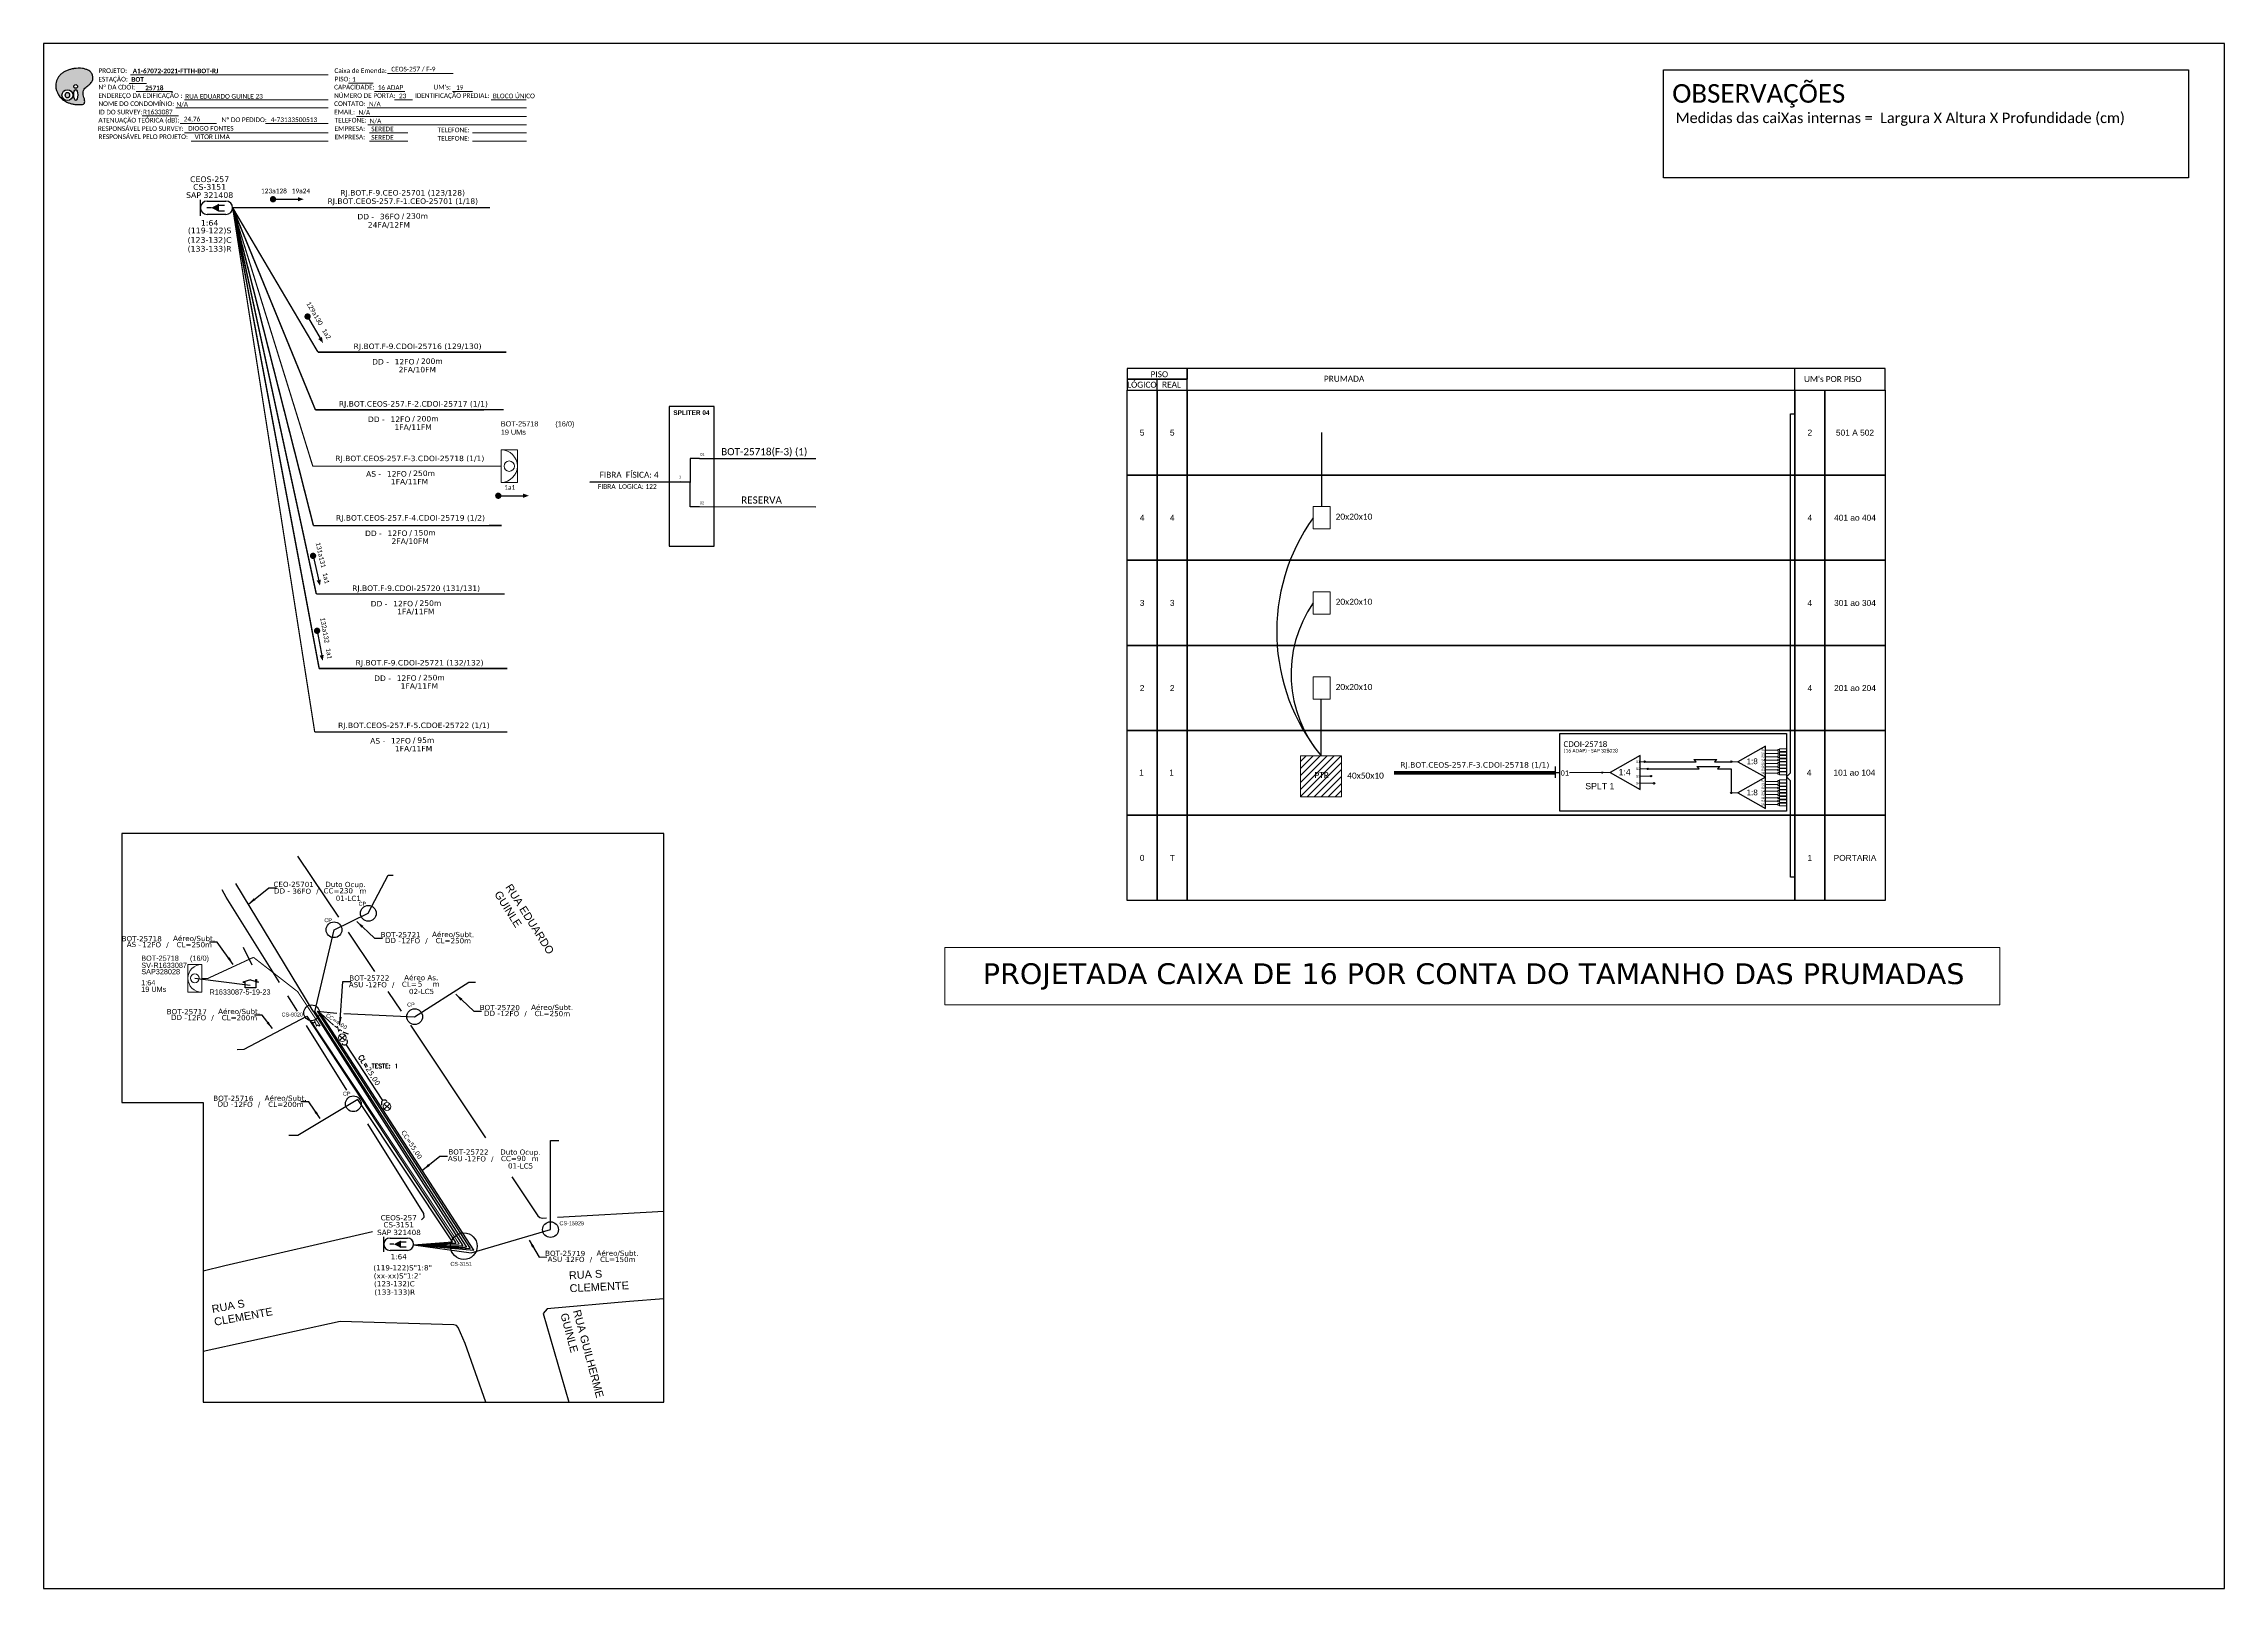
# Paper-space layout 'CDOI-XXXX' of a CAD drawing. Extents: x 0 to 839, y 0 to 594.
# The model-space entities are those that its viewports show. They can reach past a viewport. Long polylines and large blocks are cut down to what shows.
import ezdxf
from ezdxf.enums import TextEntityAlignment as Align

# ---------------------------------------------------------------- set-up
doc = ezdxf.new("R2010")
doc.units = 0
doc.linetypes.add('PHANTOM2', pattern=[1.25, 0.625, -0.125, 0.125, -0.125, 0.125, -0.125])
for name, color, linetype, lineweight in [("20.0-LEGENDA DOS CDO'S", 1, 'Continuous', 0), ('20.1-CDO_INTERIOR', 1, 'Continuous', 0), ('20.6-CORDOALHA_SUPORTE', 7, 'Continuous', 25), ('40.1-ETIQUETAS', 1, 'Continuous', 20), ('CORDOALHA_SUPORTE', 7, 'Continuous', 25), ('Postes', 1, 'Continuous', 0), ('Segmento Logradouro Texto', 7, 'Continuous', 0)]:
    doc.layers.add(name, color=color, linetype=linetype, lineweight=lineweight)
for name, color, linetype in [('20.4-CEOS', 1, 'Continuous'), ('CAP a instalar', 1, 'Continuous'), ('celulas gpon', 7, 'Continuous'), ('label_cabos', 7, 'Continuous'), ('Legenda', 1, 'Continuous'), ('locais', 7, 'Continuous'), ('locais legendas', 7, 'Continuous'), ('QUADRA', 7, 'Continuous'), ('SETA', 7, 'Continuous'), ('Subida Lateral', 5, 'Continuous'), ('surveys', 7, 'Continuous'), ('surveys legendas', 7, 'Continuous')]:
    doc.layers.add(name, color=color, linetype=linetype)
doc.layers.add('DROP DE CLIENTE', color=140, linetype='Continuous', plot=False)
doc.layers.add('EXTRA', color=50, linetype='Continuous', plot=False)
doc.styles.add('ARIAL', font='arial.ttf')
doc.styles.add('DIGICADE', font='arial.ttf')
doc.styles.add('ROMANS', font='romans')
doc.styles.add('siredit', font='verdana.ttf')
doc.styles.get("Standard").update_dxf_attribs({"font": 'arial.ttf'})
doc.styles.add('WMF-Calibri0', font='calibri.ttf')
doc.styles.add('WMF-Calibri1', font='calibrib.ttf')
doc.linetypes.add('FENCELINE1', pattern='A,0.25,-0.1,[133,ltypeshp.shx,S=0.1,R=0,X=-0.1,Y=0],-0.1,1', length=1.45)
doc.dimstyles.new('CC', dxfattribs={"dimtxt": 1, "dimasz": 2, "dimexe": 0.18, "dimexo": 0.0625, "dimgap": 0.09, "dimtad": 0, "dimdec": 0, "dimrnd": 1, "dimzin": 0, "dimdsep": 46, "dimtxsty": 'siredit', "dimblk": 'NONE', "dimcen": 0, "dimse1": 1, "dimse2": 1, "dimsd1": 1, "dimsd2": 1, "dimclrt": 7, "dimadec": 0, "dimazin": 0, "dimtfac": 1, "dimtdec": 0, "dimtofl": 0, "dimtmove": 0, "dimatfit": 3, "dimfxl": 0, "dimtolj": 1, "dimtzin": 0, "dimarcsym": 0})

# ---------------------------------------------------------------- blocks, each defined once
blk = doc.blocks.new('OI')
h = blk.add_hatch(color=40)
edge = h.paths.add_edge_path()
edge.add_spline(control_points=[(4.35, -0.67), (3.92, -0.99), (3.26, -1.5), (2.81, -2.59), (2.9, -3.5), (3.06, -4.27), (3.31, -4.85), (3.37, -5.39), (3.4, -5.88), (3.2, -6.4), (2.54, -6.61), (1.65, -6.63), (0.55, -6.67), (-0.56, -6.42), (-1.61, -6.14), (-2.77, -5.61), (-3.92, -4.77), (-4.89, -3.7), (-5.34, -2.65), (-5.6, -1.94), (-5.85, -0.96), (-5.71, 0.47), (-5.1, 2.02), (-4.14, 3.02), (-3.3, 3.61), (-2.37, 4.16), (-1.36, 4.44), (-0.56, 4.7), (0.79, 4.85), (2.24, 4.97), (3.79, 4.57), (4.67, 4.21), (5.44, 3.65), (5.76, 2.99), (6.03, 2.21), (6.01, 1.46), (5.72, 0.64), (5.31, 0.08), (4.88, -0.38), (4.51, -0.55), (4.35, -0.67)], knot_values=[0, 0, 0, 0, 1.60434, 2.417191, 3.427595, 4.282808, 4.776746, 5.304182, 5.888771, 6.258406, 6.858137, 7.79129, 8.986195, 10.124242, 11.187857, 12.242908, 13.953784, 15.414161, 16.515391, 17.349188, 17.675853, 19.552021, 21.515531, 22.568638, 23.63245, 24.621084, 25.782718, 26.745347, 27.142653, 29.870543, 31.004649, 31.921532, 32.709589, 33.801391, 34.042471, 35.192333, 35.971461, 36.628871, 37.254359, 37.836911, 37.836911, 37.836911, 37.836911], degree=3, periodic=0)
h.paths.add_polyline_path([(1.13, -0.87, -1), (-0.04, -0.87, -1)], flags=16)
edge = h.paths.add_edge_path(flags=16)
edge.add_ellipse((0.56, -3.59), major_axis=(-0.02, 1.71), ratio=0.361305, start_angle=0, end_angle=360)
h.paths.add_polyline_path([(-0.36, -3.62, -1), (-3.8, -3.62, -1)], flags=16)
edge = h.paths.add_edge_path(flags=0)
edge.add_ellipse((-2.08, -3.62), major_axis=(0, 0.885), ratio=0.758294, start_angle=0, end_angle=360)
at = {"color": 40}
for centre, radius in [((-2.08, -3.62), 1.72), ((0.54, -0.87), 0.587)]:
    blk.add_circle(centre, radius, dxfattribs=at)
blk.add_ellipse((-2.08, -3.62), major_axis=(0, 0.885), ratio=0.758294, start_param=-3.141592653589792, end_param=3.141592653589792, dxfattribs=at)
blk.add_ellipse((0.56, -3.59), major_axis=(-0.02, 1.71), ratio=0.361305, dxfattribs=at)
at = {"color": 40, "start_tangent": (-0.800898, -0.598801), "end_tangent": (-0.800898, -0.598801)}
blk.add_spline([(4.35, -0.67), (3.2, -1.78), (2.9, -2.54), (2.92, -3.55), (3.12, -4.38), (3.28, -4.85), (3.37, -5.37), (3.35, -5.95), (3.2, -6.29), (2.66, -6.55), (1.73, -6.63), (0.54, -6.62), (-0.58, -6.41), (-1.6, -6.11), (-2.56, -5.67), (-3.95, -4.67), (-4.89, -3.56), (-5.37, -2.56), (-5.64, -1.78), (-5.72, -1.46), (-5.63, 0.42), (-4.84, 2.22), (-4.13, 2.99), (-3.27, 3.62), (-2.4, 4.09), (-1.3, 4.47), (-0.37, 4.72), (0.02, 4.77), (2.75, 4.8), (3.85, 4.53), (4.69, 4.16), (5.31, 3.68), (5.85, 2.73), (5.93, 2.5), (5.94, 1.35), (5.67, 0.62), (5.29, 0.08), (4.84, -0.36), (4.35, -0.67)], degree=3, dxfattribs=at)
blk = doc.blocks.new('CARIMBO')
at = {"color": 7, "lineweight": 0}
for points in [[(134.48, -16.3), (159.61, -16.3)], [(35.15, -20.06), (41.7, -20.06)], [(35.66, -16.79), (111.64, -16.79)], [(37.81, -23.14), (51.75, -23.14)], [(119.43, -20.02), (128.92, -20.02)], [(129.48, -23.14), (141.1, -23.14)], [(159.42, -23.14), (167.09, -23.14)], [(40.13, -32.55), (54.07, -32.55)], [(52.97, -29.48), (111.64, -29.48)], [(56.38, -26.37), (111.64, -26.37)], [(122.56, -32.72), (187.83, -32.72)], [(126.6, -29.48), (187.83, -29.48)], [(137.07, -26.37), (144.01, -26.37)], [(174.24, -26.37), (187.8, -26.37)], [(54.67, -35.52), (68.61, -35.52)], [(56.38, -39.07), (111.64, -39.07)], [(126.84, -35.96), (187.83, -35.96)], [(127.45, -39.07), (142.25, -39.07)], [(167.06, -39.07), (187.83, -39.07)], [(58.87, -42.31), (111.64, -42.31)], [(127.45, -42.31), (142.25, -42.31)], [(167.06, -42.31), (187.83, -42.31)]]:
    blk.add_lwpolyline(points, dxfattribs=at)
at = {"color": 7, "xscale": 1.213923925163967, "yscale": 1.213923925163967, "zscale": 1.213923925163967, "rotation": 0.1532896023949059}
blk.add_blockref('OI', (13.86, -20.16), dxfattribs=at)
at = {"color": 7, "lineweight": 0, "style": 'WMF-Calibri0'}
for s, height, p in [('PROJETO:', 1.793, (23.26, -16.04)), ('Caixa de Emenda:', 1.7927, (114.02, -16.04)), ('ESTAÇÃO:', 1.793, (23.26, -19.32)), ('ENDEREÇO DA EDIFICAÇÃO :', 1.7927, (23.26, -25.63)), ('Nº DA CDOI:', 1.7927, (23.26, -22.39)), ('CAPACIDADE:', 1.7927, (113.91, -22.39)), ('NÚMERO DE PORTA:', 1.7927, (113.91, -25.63)), ('PISO:', 1.793, (114.09, -19.28)), ('IDENTIFICAÇÃO PREDIAL:', 1.7927, (144.99, -25.63)), ("UM's:", 1.793, (152.15, -22.39)), ('ATENUAÇÃO TEÓRICA (dB):', 1.7927, (23.26, -35.09)), ('NOME DO CONDOMÍNIO:', 1.7927, (23.26, -28.74)), ('ID DO SURVEY:', 1.7927, (23.26, -31.97)), ('CONTATO:', 1.793, (113.91, -28.74)), ('EMAIL:', 1.793, (113.91, -31.97)), ('TELEFONE:', 1.793, (114.09, -35.09)), ('RESPONSÁVEL PELO SURVEY:', 1.7927, (23.02, -38.32)), ('RESPONSÁVEL PELO PROJETO:', 1.7927, (23.26, -41.44)), ('EMPRESA:', 1.793, (114.09, -38.32)), ('EMPRESA:', 1.793, (114.09, -41.56)), ('TELEFONE:', 1.793, (153.7, -38.83)), ('TELEFONE:', 1.793, (153.7, -42.06))]:
    blk.add_text(s, height=height, dxfattribs=at).set_placement(p)
at = {"color": 7, "lineweight": 0, "flags": 8}
for tag, p, style in [('PROJ', (36.46, -16.13), 'WMF-Calibri1'), ('CEOS-XX', (135.87, -15.46), 'WMF-Calibri0'), ('EST', (35.94, -19.41), 'WMF-Calibri1'), ('LOGRADOURO', (56.65, -25.91), 'WMF-Calibri0'), ('PISO_PTR', (120.78, -19.42), 'WMF-Calibri0'), ('CAPAC.', (130.66, -22.52), 'WMF-Calibri0'), ('N°', (138.85, -25.77), 'WMF-Calibri0'), ("UC'S", (160.78, -22.54), 'WMF-Calibri0'), ('N°PREDIO', (174.94, -25.77), 'WMF-Calibri0'), ('_ID_', (40.39, -31.94), 'WMF-Calibri0'), ('NOME_DO_COND.', (53.23, -29.02), 'WMF-Calibri0'), ('O_POTEN', (56.06, -34.68), 'WMF-Calibri0'), ('EMAIL', (123.26, -32.12), 'WMF-Calibri0'), ('NOME_DO_CONTATO', (127.3, -28.89), 'WMF-Calibri0'), ('RES_SURVEY', (57.78, -38.23), 'WMF-Calibri0'), ('RES_PROJ', (60.27, -41.47), 'WMF-Calibri0'), ('TELEFONE', (127.55, -35.36), 'WMF-Calibri0'), ('EMP_RESP_SURVEY', (128.16, -38.47), 'WMF-Calibri0'), ('EMP_RESP_PROJ', (128.16, -41.71), 'WMF-Calibri0'), ('CONT_RESP_SURVEY', (167.76, -38.47), 'WMF-Calibri0'), ('CONT_RESP_PROJ', (167.76, -41.71), 'WMF-Calibri0')]:
    blk.add_attdef(tag, p, '', height=1.79, dxfattribs=dict(at, style=style))
at = {"color": 7, "lineweight": 0, "style": 'WMF-Calibri1', "flags": 8}
blk.add_attdef("N° CDO'S", text='', height=1.79, dxfattribs=at).set_placement((44.78, -22.68), align=Align.CENTER)
blk = doc.blocks.new('pole_pole')
at = {"layer": 'Postes', "color": 1, "linetype": 'PHANTOM2'}
for points in [[(-0.0000079, 0.0000104), (0.0000075, -0.000002)], [(0.000007, 0.0000109), (-0.0000074, -0.0000025)]]:
    blk.add_lwpolyline(points, dxfattribs=at)
at = {"layer": 'Postes', "color": 1}
blk.add_circle((-0.0000002, 0.0000042), 0.00000987, dxfattribs=at)
blk = doc.blocks.new('SURVEY_SURVEY')
for p, q in [((0, 0.0000152), (-0.0000151, 0.0000108)), ((-0.0000151, 0.0000108), (-0.0000104, 0.0000108)), ((-0.0000103, 0), (-0.0000103, 0.0000108)), ((0.0000103, 0), (-0.0000103, 0)), ((0, 0.0000152), (0.0000151, 0.0000108)), ((0.0000101, 0.0000159), (0.0000117, 0.0000159)), ((0.0000101, 0.0000123), (0.0000101, 0.0000159)), ((0.0000151, 0.0000108), (0.0000103, 0.0000108)), ((0.0000103, 0.0000108), (0.0000103, 0)), ((0.0000117, 0.0000159), (0.0000117, 0.0000119))]:
    blk.add_line(p, q)
blk = doc.blocks.new('*U115')
at = {"layer": '20.4-CEOS', "color": 7, "style": 'siredit'}
for tag, p in [('FIBRAS_SPLITTER', (0, 0)), ('FIBRAS_TOP_C', (0, -4.13)), ('RESERVA_FINAIS', (0, -5.46))]:
    blk.add_attdef(tag, p, '', height=1.01, dxfattribs=at)
for tag, p, flags in [('QTDE', (0, -9.4), 1), ('ID_ATIVIDADE', (0, -6.77), 3), ('FATOR', (0, -8.09), 1), ('FID', (0, -10.71), 1)]:
    blk.add_attdef(tag, p, '', height=1.01, dxfattribs=dict(at, flags=flags))
blk = doc.blocks.new('*U114')
at = {"layer": '20.4-CEOS', "color": 7, "style": 'siredit'}
blk.add_attdef('FIBRAS_SPLITTER', (0, 0), '', height=1.01, dxfattribs=at)
for tag, p, flags in [('QTDE', (0, -4.11), 1), ('ID_ATIVIDADE', (0, -1.48), 3), ('FATOR', (0, -2.79), 3), ('FID', (0, -5.42), 1)]:
    blk.add_attdef(tag, p, '', height=1.01, dxfattribs=dict(at, flags=flags))
blk = doc.blocks.new('Teste  FTTH')
at = {"color": 0, "lineweight": 0, "style": 'ROMANS'}
for tag, p in [('TESTE', (-2.3, -0.29)), ('QTDE', (0.21, -0.29))]:
    blk.add_attdef(tag, p, '', height=0.48, dxfattribs=at)
for tag, p, flags in [('FID', (-2.23, -1.25), 1), ('FATOR', (-2.23, -2.03), 3), ('ID_ATIVIDADE', (-2.23, -2.72), 3)]:
    blk.add_attdef(tag, p, '', height=0.48, dxfattribs=dict(at, flags=flags))
blk = doc.blocks.new('Inst CORD ALUMINIO 4.8 MM 3F(sem recursos)')
at = {"color": 0, "lineweight": 0, "style": 'ROMANS'}
blk.add_attdef('FID', (-19.18, -2.21), '', height=1, dxfattribs=at)
at = {"color": 0, "lineweight": 0, "style": 'ROMANS', "flags": 3}
for tag, p in [('FATOR', (-5.2, -4.44)), ('ID_ATIVIDADE', (-5.2, -6.67))]:
    blk.add_attdef(tag, p, '', height=1, dxfattribs=at)
at = {"color": 0, "lineweight": 0, "style": 'ROMANS'}
blk.add_attdef('LANCE', text='', height=1, dxfattribs=at).set_placement((-0.54, -2.21), align=Align.RIGHT)
at = {"layer": 'label_cabos', "color": 0, "style": 'siredit'}
blk.add_attdef('QTDE', (-0.54, -2.21), '', height=1, rotation=359.69, dxfattribs=at)
blk = doc.blocks.new('LEGENDA DOS CABOS')
at = {"layer": 'EXTRA', "color": 0, "style": 'siredit'}
for tag, p in [('ID', (4.6, 0.97)), ('XX', (9.03, 0.97))]:
    blk.add_attdef(tag, text='', height=0.48, rotation=359.69, dxfattribs=at).set_placement(p, align=Align.MIDDLE_CENTER)
at = {"layer": 'Legenda', "color": 0, "style": 'siredit'}
for tag, p in [('TIPO_CABO', (1.31, 0)), ('CABO', (4.69, -0.05)), ('/', (6.81, -0.05)), ('METROS', (10.03, -0.05))]:
    blk.add_attdef(tag, text='', height=0.8, rotation=359.69, dxfattribs=at).set_placement(p, align=Align.MIDDLE_CENTER)
blk = doc.blocks.new('_None')
blk = doc.blocks.new('Inst CB AS CFOA-SM-ASU-120-S-12')
at = {"layer": 'label_cabos', "color": 0, "style": 'siredit'}
for tag, flags, p in [('ID_ATIVIDADE', 3, (1.31, 2.67)), ('FATOR', 1, (11.56, 2.55))]:
    blk.add_attdef(tag, text='', height=1, rotation=359.69, dxfattribs=dict(at, flags=flags)).set_placement(p, align=Align.MIDDLE_CENTER)
for tag, p in [('TIPO_CABO', (1.26, 0)), ('DESTINO_CABO', (3.13, 1.26)), ('CABO', (4.69, -0.05)), ('/', (7.71, -0.05)), ('LANCE', (10.81, 0)), ('TIPO_CABO', (13.11, 1.24)), ('UND', (15.96, 0)), ('FID', (13.15, -1.41))]:
    blk.add_attdef(tag, text='', height=1, rotation=359.69, dxfattribs=at).set_placement(p, align=Align.MIDDLE_CENTER)
blk.add_attdef('QTDE', (12.43, -0.47), '', height=1, rotation=359.69, dxfattribs=at)
blk = doc.blocks.new('Inst CB DT OCUP CFOA-SM-DD-S-36')
at = {"layer": 'label_cabos', "color": 0, "style": 'siredit'}
for tag, flags, p in [('ID_ATIVIDADE', 3, (1.31, 2.67)), ('FATOR', 1, (11.56, 2.55))]:
    blk.add_attdef(tag, text='', height=1, rotation=359.69, dxfattribs=dict(at, flags=flags)).set_placement(p, align=Align.MIDDLE_CENTER)
for tag, p in [('TIPO_CABO', (1.11, 0)), ('DESTINO_CABO', (3.13, 1.26)), ('CABO', (4.69, -0.05)), ('/', (7.71, -0.05)), ('LANCE', (10.41, 0.02)), ('TIPO_CABO', (13.11, 1.24)), ('UND', (16.46, 0)), ('FID', (13.65, -1.41))]:
    blk.add_attdef(tag, text='', height=1, rotation=359.69, dxfattribs=at).set_placement(p, align=Align.MIDDLE_CENTER)
blk.add_attdef('QTDE', (11.93, -0.45), '', height=1, rotation=359.69, dxfattribs=at)
blk = doc.blocks.new('Inst CB DT OCUP CFOA-SM-ASU-120-S-12')
at = {"layer": 'label_cabos', "color": 0, "style": 'siredit'}
for tag, flags, p in [('ID_ATIVIDADE', 3, (1.31, 2.67)), ('FATOR', 1, (11.56, 2.55))]:
    blk.add_attdef(tag, text='', height=1, rotation=359.69, dxfattribs=dict(at, flags=flags)).set_placement(p, align=Align.MIDDLE_CENTER)
for tag, p in [('TIPO_CABO', (1.26, 0)), ('DESTINO_CABO', (3.13, 1.26)), ('CABO', (4.69, -0.05)), ('/', (7.71, -0.05)), ('LANCE', (10.91, 0)), ('TIPO_CABO', (13.11, 1.24)), ('UND', (15.96, 0)), ('FID', (13.15, -1.41))]:
    blk.add_attdef(tag, text='', height=1, rotation=359.69, dxfattribs=at).set_placement(p, align=Align.MIDDLE_CENTER)
blk.add_attdef('QTDE', (12.43, -0.47), '', height=1, rotation=359.69, dxfattribs=at)
blk = doc.blocks.new('CEOS_RP_CT_DRT')
at = {"layer": '20.4-CEOS', "color": 0}
for p, q in [((-4.54, 1.19), (-1.19, 1.19)), ((-1.19, -1.19), (-4.54, -1.19))]:
    blk.add_line(p, q, dxfattribs=at)
for points in [[(-5.73, -1.43), (-5.73, 1.44)], [(-3.79, 0), (-4.59, 0)], [(-2.47, 0.48), (-1.45, 0.48)], [(-2.47, -0.52), (-1.45, -0.52)]]:
    blk.add_lwpolyline(points, dxfattribs=at)
blk.add_lwpolyline([(-3.79, 0, 0, 1.47, 0), (-2.41, 0, 1.47, 1.47, 0)], format="xyseb", dxfattribs=at)
for centre, start, end in [((-4.54, 0), 90, 270), ((-1.19, 0), 270, 90)]:
    blk.add_arc(centre, 1.19, start, end, dxfattribs=at)
at = {"layer": '20.4-CEOS', "color": 7, "style": 'siredit'}
for tag, p in [('Nº_DA_CEOS', (-2.86, 5.6)), ('LOCAL', (-2.86, 4.24)), ('SAP', (-2.86, 2.78)), ('RACIO_SPLITAGEM', (-2.86, -1.88)), ('FIBRAS_SPLITTER', (-2.86, -3.58)), ('RESERVA_FINAIS', (-2.86, -6.39)), ('FIBRAS_TOP_C', (-2.86, -5.08))]:
    blk.add_attdef(tag, text='', height=1.01, dxfattribs=at).set_placement(p, align=Align.TOP_CENTER)
blk = doc.blocks.new('ETIQUETA_RS5F')
at = {"layer": '40.1-ETIQUETAS', "color": 0, "style": 'siredit'}
blk.add_text('/', height=1.5, dxfattribs=at).set_placement((1.58, -1.95), align=Align.MIDDLE_RIGHT)
for tag, p in [('ETIQUETA_R_SECUNDARIA', (1.21, 2.1)), ('ETIQUETA_R_PRIMARIA', (1.21, 4.1)), ('F_ATIVAS/F_MORTAS', (1.14, -4.24))]:
    blk.add_attdef(tag, text='', height=1.5, dxfattribs=at).set_placement(p, align=Align.MIDDLE_CENTER)
for tag, p in [('TIPO_CABO', (-6.58, -2.12)), ('CAP_CABO', (0.4, -2.09))]:
    blk.add_attdef(tag, text='', height=1.5, dxfattribs=at).set_placement(p, align=Align.MIDDLE_RIGHT)
blk.add_attdef('METROS', text='', height=1.5, dxfattribs=at).set_placement((2.14, -1.95), align=Align.MIDDLE_LEFT)
for tag, p in [('FUSÃO_1', (0.85, -8.39)), ('FUSÃO_2', (0.85, -10.6)), ('FUSÃO_3', (0.85, -12.93)), ('FUSÃO_4', (0.85, -15.14)), ('FUSÃO_5', (0.85, -17.16))]:
    blk.add_attdef(tag, text='', height=1.5, dxfattribs=at).set_placement(p, align=Align.CENTER)
blk = doc.blocks.new('CDOI_INT')
at = {"layer": '20.1-CDO_INTERIOR', "color": 0, "lineweight": 18}
blk.add_lwpolyline([(4.25, -4.25), (4.25, 4.25), (0, 4.25), (0, -4.25)], close=True, dxfattribs=at)
blk.add_circle((2.12, 0), 1.36, dxfattribs=at)
blk.add_arc((0, 0), 4.25, 270, 90, dxfattribs=at)
at = {"layer": "20.0-LEGENDA DOS CDO'S", "color": 0, "style": 'ARIAL'}
for tag, p in [('CDO_N', (-0.08, 10.38)), ('SPLITER_1', (21.18, 10.38)), ('SAP', (-0.08, 6.23)), ('SURVEY', (-0.08, 8.2)), ('SPLITER_2', (21.19, 8.68)), ('1:XX', (5.94, -2.22)), ('UMS', (5.94, -4.24))]:
    blk.add_attdef(tag, p, '', height=1.36, dxfattribs=at)
blk.add_attdef('FIBRAS_UTILIZADAS', text='', height=1.36, dxfattribs=at).set_placement((15.34, 10.38), align=Align.CENTER)
blk = doc.blocks.new('SPLT_1-8_SC-APC')
at = {"color": 1, "lineweight": 0}
blk.add_lwpolyline([(-17.04, -7.55), (-19.26, -7.55)], dxfattribs=at)
at = {"color": 1}
blk.add_lwpolyline([(-7.37, -2.1), (-17.04, -7.55), (-7.37, -13), (-7.37, -2.1)], dxfattribs=at)
at = {"color": 3, "lineweight": 0}
for points in [[(-2.99, -3.51), (-7.37, -3.51)], [(-7.37, -4.66), (-2.99, -4.66)], [(-7.37, -5.82), (-2.99, -5.82)], [(-7.37, -6.97), (-2.99, -6.97)], [(-2.41, -3.02), (-2.41, -4)], [(-2.41, -3.02), (0, -3.02)], [(-2.41, -4), (0, -4)], [(-2.41, -4.17), (-2.41, -5.16)], [(-2.41, -4.17), (0, -4.17)], [(-2.41, -5.16), (0, -5.16)], [(-2.41, -5.32), (-2.41, -6.31)], [(-2.41, -5.32), (0, -5.32)], [(-2.41, -6.31), (0, -6.31)], [(-2.41, -6.48), (-2.41, -7.46)], [(-2.41, -6.48), (0, -6.48)], [(-2.41, -7.46), (0, -7.46)], [(-7.37, -8.12), (-2.99, -8.12)], [(-7.37, -9.28), (-2.99, -9.28)], [(-7.37, -10.43), (-2.99, -10.43)], [(-7.37, -11.58), (-2.99, -11.58)], [(-2.41, -7.63), (-2.41, -8.62)], [(-2.41, -7.63), (0, -7.63)], [(-2.41, -8.62), (0, -8.62)], [(-2.41, -8.78), (-2.41, -9.77)], [(-2.41, -8.78), (0, -8.78)], [(-2.41, -9.77), (0, -9.77)], [(-2.41, -9.94), (-2.41, -10.92)], [(-2.41, -9.94), (0, -9.94)], [(-2.41, -10.92), (0, -10.92)], [(-2.41, -11.09), (-2.41, -12.08)], [(-2.41, -11.09), (0, -11.09)], [(-2.41, -12.08), (0, -12.08)]]:
    blk.add_lwpolyline(points, dxfattribs=at)
for points in [[(-2.99, -3.22), (-2.41, -3.22), (-2.41, -3.8), (-2.99, -3.8)], [(-2.99, -4.38), (-2.41, -4.38), (-2.41, -4.95), (-2.99, -4.95)], [(-2.99, -5.53), (-2.41, -5.53), (-2.41, -6.1), (-2.99, -6.1)], [(-2.99, -6.68), (-2.41, -6.68), (-2.41, -7.26), (-2.99, -7.26)], [(-2.99, -7.84), (-2.41, -7.84), (-2.41, -8.41), (-2.99, -8.41)], [(-2.99, -8.99), (-2.41, -8.99), (-2.41, -9.56), (-2.99, -9.56)], [(-2.99, -10.14), (-2.41, -10.14), (-2.41, -10.72), (-2.99, -10.72)], [(-2.99, -11.3), (-2.41, -11.3), (-2.41, -11.87), (-2.99, -11.87)]]:
    blk.add_lwpolyline(points, close=True, dxfattribs=at)
at = {"color": 1, "style": 'ARIAL'}
for s, height, p in [('1:8', 2, (-13.91, -8.4)), ('S1', 0.75, (-8.74, -3.78)), ('S2', 0.75, (-8.74, -4.97)), ('S3', 0.75, (-8.74, -6.18)), ('S4', 0.75, (-8.74, -7.36)), ('S5', 0.75, (-8.74, -8.57)), ('S6', 0.75, (-8.74, -9.69)), ('S7', 0.75, (-8.74, -10.78)), ('S8', 0.75, (-8.74, -11.9))]:
    blk.add_text(s, height=height, dxfattribs=at).set_placement(p)
blk = doc.blocks.new('SPLT_1-4_DIV_DIR')
h = blk.add_hatch(color=3)
h.dxf.hatch_style = 1
edge = h.paths.add_edge_path()
edge.add_arc((13.27, 3.47), 0.242, 0, 360)
h = blk.add_hatch(color=3)
h.dxf.hatch_style = 1
edge = h.paths.add_edge_path()
edge.add_arc((14.27, 1.17), 0.242, 0, 360)
h = blk.add_hatch(color=3)
h.dxf.hatch_style = 1
edge = h.paths.add_edge_path()
edge.add_arc((15.27, -1.14), 0.242, 0, 360)
h = blk.add_hatch(color=3)
h.dxf.hatch_style = 1
edge = h.paths.add_edge_path()
edge.add_arc((16.27, -3.45), 0.242, 0, 360)
at = {"color": 1, "lineweight": 0}
blk.add_lwpolyline([(2.22, 0), (0, 0)], dxfattribs=at)
at = {"color": 1}
blk.add_lwpolyline([(11.89, 5.45), (2.22, 0), (11.89, -5.45), (11.89, 5.45)], dxfattribs=at)
at = {"color": 7, "lineweight": 0}
for points in [[(13.27, 3.47), (11.89, 3.47)], [(11.89, 1.17), (14.27, 1.17)], [(11.89, -1.14), (15.27, -1.14)], [(11.89, -3.45), (16.27, -3.45)]]:
    blk.add_lwpolyline(points, dxfattribs=at)
at = {"color": 3}
for centre in [(13.27, 3.47), (14.27, 1.17), (15.27, -1.14), (16.27, -3.45)]:
    blk.add_circle(centre, 0.242, dxfattribs=at)
at = {"color": 1, "style": 'ARIAL'}
for s, height, p in [('1:4', 2, (4.91, -0.85)), ('S1', 0.75, (10.52, 3.07)), ('S2', 0.75, (10.52, 0.81)), ('S3', 0.75, (10.52, -1.54)), ('S4', 0.75, (10.52, -3.8))]:
    blk.add_text(s, height=height, dxfattribs=at).set_placement(p)

msp = doc.modelspace()

# ---------------------------------------------------------------- hatches: boundary and pattern name
h = msp.add_hatch()
h.set_pattern_fill('ANSI31', color=1, scale=0.6)
h.set_pattern_definition([(45, (-178.9372, 3696.4148), (-1.3470384, 1.3470384), [])])
h.paths.add_polyline_path([(409.8, 1025.16), (393.99, 1025.16), (393.99, 1009.35), (409.8, 1009.35)])
h.paths.add_polyline_path([(398.73, 1015.98), (405.53, 1015.98), (405.53, 1019.46), (398.73, 1019.46)], flags=24)
h = msp.add_hatch(color=3)
h.dxf.hatch_style = 1
edge = h.paths.add_edge_path()
edge.add_arc((559.65, 1022.89), 0.282, 0, 360)
h = msp.add_hatch(color=3)
h.dxf.hatch_style = 1
edge = h.paths.add_edge_path()
edge.add_arc((509.98, 1018.71), 0.41, 0, 360)
h = msp.add_hatch(color=3)
h.dxf.hatch_style = 1
edge = h.paths.add_edge_path()
edge.add_arc((559.65, 1010.91), 0.282, 0, 360)

# ---------------------------------------------------------------- linework, layer by layer
at = {"color": 7, "linetype": 'Continuous'}
for p, q in [((159.36, 1139.51), (159.18, 1120.96)), ((162.88, 1139.51), (159.36, 1139.51)), ((155.53, 1130.56), (159.17, 1130.56)), ((162.88, 1120.96), (159.36, 1120.96))]:
    msp.add_line(p, q, dxfattribs=at)
at = {"color": 10, "linetype": 'Continuous'}
for p, q in [((162.88, 1139.52), (207.65, 1139.51)), ((162.88, 1120.97), (207.65, 1120.96))]:
    msp.add_line(p, q, dxfattribs=at)
at = {"color": 1, "linetype": 'Continuous', "lineweight": 60}
msp.add_line((155.53, 1130.56), (120.75, 1130.45), dxfattribs=at)
for points in [[(-89.32, 705.02), (749.25, 705.02), (749.25, 1299.02), (-89.32, 1299.02), (-89.32, 705.02)], [(350.44, 1165.81), (618.81, 1165.81), (618.81, 1174.04), (350.44, 1174.04), (350.44, 1174.04), (350.44, 1169.93)], [(584.06, 1165.81), (584.06, 1174.04)], [(338.87, 1165.81), (338.87, 1169.93)], [(-59.2, 972), (-59.2, 891.8), (-27.92, 891.8), (-27.92, 776.66), (149.15, 776.66), (149.15, 995.23), (-59.2, 995.23), (-59.2, 972)]]:
    msp.add_lwpolyline(points)
at = {"color": 7}
for points in [[(533.51, 1288.91), (735.49, 1288.91), (735.49, 1247.35), (533.51, 1247.35)], [(151.21, 1105.78), (168.49, 1105.78), (168.49, 1159.43), (151.21, 1159.43)]]:
    msp.add_lwpolyline(points, close=True, dxfattribs=at)
at = {"color": 7, "lineweight": 0}
msp.add_lwpolyline([(-4.01, 1268.26), (20.14, 1268.26)], dxfattribs=at)
at = {"const_width": 1.21}
for points in [[(-1.72, 1239.17, 1), (-0.51, 1239.17, 1)], [(11.87, 1194.6, 1), (12.48, 1193.56, 1)], [(84.91, 1125.16, 1), (86.12, 1125.16, 1)], [(14.16, 1102.64, 1), (14.43, 1101.47, 1)], [(15.72, 1073.84, 1), (15.94, 1072.65, 1)]]:
    msp.add_lwpolyline(points, format="xyb", close=True, dxfattribs=at)
for points in [[(327.3, 1169.93), (350.44, 1169.93), (350.44, 1174.04), (327.3, 1174.04)], [(327.3, 1165.81), (350.44, 1165.81), (350.44, 1169.93), (327.3, 1169.93)], [(327.3, 1165.81), (338.87, 1165.81), (338.87, 1133.07), (327.3, 1133.07)], [(338.87, 1165.81), (350.44, 1165.81), (350.44, 1133.07), (338.87, 1133.07)], [(350.44, 1165.81), (584.06, 1165.81), (584.06, 1133.07), (350.44, 1133.07)], [(584.06, 1165.81), (595.63, 1165.81), (595.63, 1133.07), (584.06, 1133.07)], [(595.63, 1165.81), (618.78, 1165.81), (618.78, 1133.07), (595.63, 1133.07)], [(327.3, 1133.07), (338.87, 1133.07), (338.87, 1100.33), (327.3, 1100.33)], [(338.87, 1133.07), (350.44, 1133.07), (350.44, 1100.33), (338.87, 1100.33)], [(350.44, 1133.07), (584.06, 1133.07), (584.06, 1100.33), (350.44, 1100.33)], [(584.06, 1133.07), (595.63, 1133.07), (595.63, 1100.33), (584.06, 1100.33)], [(595.63, 1133.07), (618.78, 1133.07), (618.78, 1100.33), (595.63, 1100.33)], [(327.3, 1100.33), (338.87, 1100.33), (338.87, 1067.58), (327.3, 1067.58)], [(338.87, 1100.33), (350.44, 1100.33), (350.44, 1067.58), (338.87, 1067.58)], [(350.44, 1100.33), (584.06, 1100.33), (584.06, 1067.58), (350.44, 1067.58)], [(584.06, 1100.33), (595.63, 1100.33), (595.63, 1067.58), (584.06, 1067.58)], [(595.63, 1100.33), (618.78, 1100.33), (618.78, 1067.58), (595.63, 1067.58)], [(327.3, 1067.58), (338.87, 1067.58), (338.87, 1034.84), (327.3, 1034.84)], [(338.87, 1067.58), (350.44, 1067.58), (350.44, 1034.84), (338.87, 1034.84)], [(350.44, 1067.58), (584.06, 1067.58), (584.06, 1034.84), (350.44, 1034.84)], [(584.06, 1067.58), (595.63, 1067.58), (595.63, 1034.84), (584.06, 1034.84)], [(595.63, 1067.58), (618.78, 1067.58), (618.78, 1034.84), (595.63, 1034.84)], [(327.3, 1034.84), (338.87, 1034.84), (338.87, 1002.28), (327.3, 1002.28)], [(338.87, 1034.84), (350.44, 1034.84), (350.44, 1002.28), (338.87, 1002.28)], [(350.44, 1034.84), (584.06, 1034.84), (584.06, 1002.28), (350.44, 1002.28)], [(584.06, 1034.84), (595.63, 1034.84), (595.63, 1002.28), (584.06, 1002.28)], [(595.63, 1034.84), (618.78, 1034.84), (618.78, 1002.28), (595.63, 1002.28)], [(327.3, 1002.28), (338.87, 1002.28), (338.87, 969.54), (327.3, 969.54)], [(338.87, 1002.28), (350.44, 1002.28), (350.44, 969.54), (338.87, 969.54)], [(350.44, 1002.28), (584.06, 1002.28), (584.06, 969.54), (350.44, 969.54)], [(584.06, 1002.28), (595.63, 1002.28), (595.63, 969.54), (584.06, 969.54)], [(595.63, 1002.28), (618.78, 1002.28), (618.78, 969.54), (595.63, 969.54)]]:
    msp.add_lwpolyline(points, close=True)
at = {"color": 3}
for points in [[(402.13, 1121.01), (402.13, 1149.44)], [(583.87, 978.51), (582.4, 978.51), (582.4, 1015.6), (580.84, 1017.1), (582.4, 1018.61), (582.4, 1156.62), (583.87, 1156.62)], [(401.89, 1025.16), (401.89, 1046.9)], [(493.76, 1018.58), (491.98, 1018.58)], [(510.39, 1018.73), (497.38, 1018.59)]]:
    msp.add_lwpolyline(points, dxfattribs=at)
at = {"color": 0, "lineweight": 0}
for points in [[(398.82, 1121.01), (405.44, 1121.01), (405.44, 1112.39), (398.82, 1112.39)], [(398.82, 1088.27), (405.44, 1088.27), (405.44, 1079.65), (398.82, 1079.65)], [(398.82, 1055.52), (405.44, 1055.52), (405.44, 1046.9), (398.82, 1046.9)]]:
    msp.add_lwpolyline(points, close=True, dxfattribs=at)
at = {"color": 1}
msp.add_lwpolyline([(493.69, 1033.69), (580.83, 1033.69), (580.83, 1003.85), (493.69, 1003.85)], close=True, dxfattribs=at)
at = {"color": 1, "lineweight": 0}
msp.add_lwpolyline([(393.99, 1025.16), (409.8, 1025.16), (409.8, 1009.35), (393.99, 1009.35)], close=True, dxfattribs=at)
at = {"color": 5}
for points in [[(526.31, 1022.89), (546.1, 1022.89), (545.23, 1023.77), (554.03, 1023.77), (553.17, 1022.89), (559.65, 1022.89)], [(527.51, 1020.13), (547.3, 1020.13), (546.43, 1021.01), (555.23, 1021.01), (554.37, 1020.13), (559.65, 1020.13), (559.65, 1010.91)]]:
    msp.add_lwpolyline(points, dxfattribs=at)
at = {"color": 1, "const_width": 1.36}
msp.add_lwpolyline([(429.97, 1018.59), (491.98, 1018.58)], dxfattribs=at)
at = {"color": 1}
msp.add_lwpolyline([(491.98, 1016.72), (491.98, 1021.09)], dxfattribs=at)
at = {"color": 7}
msp.add_lwpolyline([(-9.1, 944.62), (-12.46, 951.45)], dxfattribs=at)
at = {"color": 3}
for centre in [(559.65, 1022.89), (559.65, 1010.91)]:
    msp.add_circle(centre, 0.282, dxfattribs=at)
for centre, radius, start, end in [((460.24, 1072.94), 75.41, 144.53267, 219.31753), ((438.92, 1056.57), 48.56, 145.67577, 220.31536)]:
    msp.add_arc(centre, radius, start, end, dxfattribs=at)
for p in [(327.3, 1133.07), (327.3, 1100.33), (327.3, 1067.58), (327.3, 1034.84), (327.3, 1002.28)]:
    msp.add_point(p)
at = {"layer": '20.1-CDO_INTERIOR', "color": 10, "lineweight": 18}
msp.add_lwpolyline([(-33.82, 934.31), (-33.83, 944.93), (-28.52, 944.93), (-28.51, 934.31)], close=True, dxfattribs=at)
msp.add_circle((-31.17, 939.62), 1.7, dxfattribs=at)
msp.add_arc((-28.51, 939.62), 5.31, 90.02759, 270.02759, dxfattribs=at)
at = {"layer": '20.4-CEOS', "color": 5}
for p, q in [((43.88, 839.75), (50.56, 839.75)), ((50.56, 834.98), (43.88, 834.98))]:
    msp.add_line(p, q, dxfattribs=at)
for points in [[(41.49, 834.49), (41.49, 840.24)], [(45.37, 837.37), (43.77, 837.37)], [(48.01, 838.31), (50.04, 838.31)], [(48.01, 836.33), (50.04, 836.33)]]:
    msp.add_lwpolyline(points, dxfattribs=at)
msp.add_lwpolyline([(45.37, 837.37, 0, 2.94, 0), (48.14, 837.37, 2.94, 2.94, 0)], format="xyseb", dxfattribs=at)
for centre, start, end in [((43.88, 837.37), 90, 270), ((50.56, 837.37), 270, 90)]:
    msp.add_arc(centre, 2.38, start, end, dxfattribs=at)
at = {"layer": '40.1-ETIQUETAS', "color": 10}
msp.add_lwpolyline([(662.94, 929.46), (257.23, 929.46), (257.23, 951.5), (662.94, 951.5)], close=True, dxfattribs=at)
at = {"layer": 'CAP a instalar', "color": 8, "ltscale": 7, "const_width": 0.565}
for points in [[(-16.63, 1235.9), (16.16, 1180.4)], [(-16.63, 1235.9), (15.19, 1158.2)], [(-16.63, 1235.9), (14.43, 1113.67)], [(-16.63, 1235.9), (15.54, 1087.37)], [(16.64, 1058.73), (-16.63, 1235.9)], [(16.16, 1180.37), (88.59, 1180.4)], [(15.19, 1158.2), (87.64, 1158.23)], [(14.43, 1113.67), (86.87, 1113.7)], [(15.54, 1087.37), (87.99, 1087.41)], [(16.6, 1058.73), (89.02, 1058.76)]]:
    msp.add_lwpolyline(points, dxfattribs=at)
at = {"layer": 'CAP a instalar', "color": 7, "ltscale": 7, "const_width": 0.467}
msp.add_lwpolyline([(-16.63, 1235.9), (82.33, 1235.9)], dxfattribs=at)
at = {"layer": 'CAP a instalar', "color": 10, "ltscale": 7, "const_width": 0.467}
for points in [[(-16.63, 1235.9), (14.19, 1136.52)], [(14.19, 1136.52), (86.6, 1136.55)]]:
    msp.add_lwpolyline(points, dxfattribs=at)
at = {"layer": 'CAP a instalar', "color": 7, "linetype": 'FENCELINE1', "ltscale": 10, "const_width": 0.467}
for points in [[(14.93, 1034.33), (-16.63, 1235.9)], [(14.93, 1034.33), (89, 1034.33)]]:
    msp.add_lwpolyline(points, dxfattribs=at)
at = {"layer": 'CAP a instalar', "color": 7, "ltscale": 50}
for points in [[(14.27, 926.99), (-15.43, 976.02)], [(15.03, 926.68), (22.36, 958.27), (35.53, 964.61), (43.17, 979.3), (45.05, 979.3)], [(26.18, 926.07), (53.35, 924.84), (74.24, 938.17), (76.8, 938.17)], [(-14.89, 912.23), (-12.24, 912.31), (11.9, 925)], [(11.9, 925), (69.17, 837.86)], [(14.27, 926.99), (14.27, 926.99), (71.83, 836.8)], [(15.03, 926.68), (73.26, 836.24)], [(15.82, 926.94), (23.43, 926.19)], [(15.82, 926.94), (74.72, 835.72)], [(67.85, 838.33), (31.5, 893.01), (8.41, 879.15), (4.95, 879.15)], [(75.07, 834.05), (105.6, 842.98), (105.59, 877.29), (108.84, 877.29)], [(52.94, 837.13), (67.85, 838.33)], [(52.94, 837.13), (69.17, 837.86)], [(52.94, 837.17), (73.26, 836.24), (73.26, 836.24)], [(52.94, 837.13), (75.07, 834.05)], [(52.94, 837.13), (71.83, 836.8)], [(52.94, 837.13), (74.72, 835.72), (74.72, 835.72)]]:
    msp.add_lwpolyline(points, dxfattribs=at)
at = {"layer": 'CAP a instalar', "color": 10, "ltscale": 50, "const_width": 0.4}
for points in [[(-28.51, 939.54), (-26.22, 939.54), (-8.63, 947.67)], [(17.05, 921.32), (8.37, 934.47), (-8.63, 947.67)], [(13.74, 922.86), (70.53, 837.39)], [(52.94, 837.13), (70.53, 837.39)]]:
    msp.add_lwpolyline(points, dxfattribs=at)
at = {"layer": 'CAP a instalar', "color": 7, "linetype": 'FENCELINE1', "ltscale": 50}
for points in [[(52.94, 837.13), (76.08, 835.07), (17.11, 926.2), (22.13, 921.6)], [(25.88, 919.01), (26, 918.92), (27.84, 918.31)]]:
    msp.add_lwpolyline(points, dxfattribs=at)
at = {"layer": 'CORDOALHA_SUPORTE'}
for points in [[(25.31, 914.49, 1), (27.29, 915.92)], [(42.75, 892.3, 1), (40.77, 890.87)]]:
    msp.add_lwpolyline(points, format="xyb", dxfattribs=at)
msp.add_lwpolyline([(41.09, 892.6), (27.01, 914.21)], dxfattribs=at)
at = {"layer": 'DROP DE CLIENTE'}
msp.add_lwpolyline([(-9.92, 936.89), (-31.17, 939.53)], dxfattribs=at)
at = {"layer": 'locais', "color": 5, "linetype": 'Continuous'}
for centre, radius in [((35.53, 964.61), 3.03), ((22.36, 958.27), 3.03), ((13.76, 926.35), 3.03), ((53.35, 924.84), 3.03), ((29.77, 891.37), 3.03), ((72.29, 836.61), 5.13), ((105.6, 842.98), 3.03)]:
    msp.add_circle(centre, radius, dxfattribs=at)
at = {"layer": 'QUADRA', "color": 4}
for points in [[(8.3, 986.62), (24.03, 963.06)], [(1.4, 937.96), (-19.15, 970.86), (-20.72, 973.66)], [(27.82, 957.39), (37.92, 942.26)], [(8.31, 926.92), (4.58, 932.89)], [(43.06, 934.58), (48.17, 926.92)], [(27.26, 896.58), (11.75, 921.4)], [(51.76, 921.55), (80.63, 878.33)], [(56.02, 846.69), (57.04, 847.82), (56.85, 849.23), (35.31, 883.7)], [(90.7, 863.26), (100.74, 848.23), (101.49, 847.6), (102.49, 847.42), (104.01, 847.5)], [(108.25, 847.74), (149.15, 850.02)], [(-27.92, 827.1), (-19.68, 829.15), (37.1, 842.3)], [(149.15, 816.38), (135.92, 815.29), (104.28, 812.55), (102.77, 810.67), (112.6, 776.66)], [(149.15, 816.38), (135.92, 815.29), (104.28, 812.55), (102.77, 810.67), (112.6, 776.66)], [(80.71, 776.66), (72.76, 799.14), (70.11, 805.38), (69.42, 806.06), (68.44, 806.34), (24.75, 807.63), (-27.92, 796.14)], [(80.71, 776.66), (72.76, 799.14), (70.11, 805.38), (69.42, 806.06), (68.44, 806.34), (24.75, 807.63), (-27.92, 796.14)]]:
    msp.add_lwpolyline(points, dxfattribs=at)
at = {"layer": 'SETA'}
for points in [[(-1.12, 1239.17), (9.29, 1239.17)], [(12.18, 1194.08), (17.4, 1185.08)], [(85.51, 1125.16), (95.91, 1125.16)], [(14.3, 1102.05), (16.62, 1091.92)], [(15.83, 1073.24), (17.73, 1063.01)]]:
    msp.add_lwpolyline(points, dxfattribs=at)
for points in [[(8.45, 1240), (10.67, 1239.19), (8.45, 1238.38)], [(17.69, 1186.22), (18.11, 1183.9), (16.3, 1185.41)], [(95.08, 1125.99), (97.3, 1125.18), (95.08, 1124.37)], [(17.24, 1092.91), (16.95, 1090.57), (15.66, 1092.55)], [(18.38, 1063.98), (17.99, 1061.66), (16.8, 1063.69)]]:
    msp.add_solid(points, dxfattribs=at)
at = {"layer": 'Subida Lateral', "color": 5, "const_width": 0.4}
for points in [[(13.74, 922.86), (14.58, 922.4), (14.98, 923.01), (15.63, 921.32), (15.91, 921.64), (16.84, 921.13)], [(25.41, 919.32), (24.62, 919.86), (24.16, 919.29), (23.68, 921.04), (23.37, 920.75), (22.49, 921.35)]]:
    msp.add_lwpolyline(points, dxfattribs=at)

# ---------------------------------------------------------------- block references
ref = msp.add_blockref('CARIMBO', (-91.51, 1303.77))
ref.add_attrib('PROJ', 'A1-67072-2021-FTTH-BOT-RJ', (-55.05, 1287.63), dxfattribs={"color": 7, "lineweight": 0, "height": 1.7927, "style": 'WMF-Calibri1'})
ref.add_attrib('EST', 'BOT', (-55.57, 1284.35), dxfattribs={"color": 7, "lineweight": 0, "height": 1.793, "style": 'WMF-Calibri1'})
ref.add_attrib("N° CDO'S", '25718', dxfattribs={"color": 7, "lineweight": 0, "height": 1.793, "style": 'WMF-Calibri1'}).set_placement((-46.73, 1281.09), align=Align.CENTER)
ref.add_attrib('LOGRADOURO', 'RUA EDUARDO GUINLE 23', (-34.86, 1277.86), dxfattribs={"color": 7, "lineweight": 0, "height": 1.7927, "style": 'WMF-Calibri0'})
ref.add_attrib('NOME_DO_COND.', 'N/A', (-38.28, 1274.74), dxfattribs={"color": 7, "lineweight": 0, "height": 1.793, "style": 'WMF-Calibri0'})
ref.add_attrib('_ID_', 'R1633087', (-51.11, 1271.83), dxfattribs={"color": 7, "lineweight": 0, "height": 1.793, "style": 'WMF-Calibri0'})
ref.add_attrib('O_POTEN', '24,76', (-35.45, 1269.09), dxfattribs={"color": 7, "lineweight": 0, "height": 1.793, "style": 'WMF-Calibri0'})
ref.add_attrib('RES_SURVEY', 'DIOGO FONTES', (-33.73, 1265.54), dxfattribs={"color": 7, "lineweight": 0, "height": 1.7927, "style": 'WMF-Calibri0'})
ref.add_attrib('RES_PROJ', 'VITOR LIMA', (-31.24, 1262.3), dxfattribs={"color": 7, "lineweight": 0, "height": 1.793, "style": 'WMF-Calibri0'})
ref.add_attrib('CEOS-XX', 'CEOS-257 / F-9', (44.36, 1288.31), dxfattribs={"color": 7, "lineweight": 0, "height": 1.7927, "style": 'WMF-Calibri0'})
ref.add_attrib('CAPAC.', '16 ADAP', (39.15, 1281.25), dxfattribs={"color": 7, "lineweight": 0, "height": 1.793, "style": 'WMF-Calibri0'})
ref.add_attrib("UC'S", '19', (69.27, 1281.23), dxfattribs={"color": 7, "lineweight": 0, "height": 1.793, "style": 'WMF-Calibri0'})
ref.add_attrib('PISO_PTR', '1', (29.28, 1284.34), dxfattribs={"color": 7, "lineweight": 0, "height": 1.79, "style": 'WMF-Calibri0'})
ref.add_attrib('N°', '23', (47.34, 1278), dxfattribs={"color": 7, "lineweight": 0, "height": 1.793, "style": 'WMF-Calibri0'})
ref.add_attrib('N°PREDIO', 'BLOCO ÚNICO', (83.43, 1278), dxfattribs={"color": 7, "lineweight": 0, "height": 1.7927, "style": 'WMF-Calibri0'})
ref.add_attrib('NOME_DO_CONTATO', 'N/A', (35.79, 1274.88), dxfattribs={"color": 7, "lineweight": 0, "height": 1.793, "style": 'WMF-Calibri0'})
ref.add_attrib('EMAIL', 'N/A', (31.75, 1271.65), dxfattribs={"color": 7, "lineweight": 0, "height": 1.793, "style": 'WMF-Calibri0'})
ref.add_attrib('TELEFONE', 'N/A', (36.04, 1268.41), dxfattribs={"color": 7, "lineweight": 0, "height": 1.793, "style": 'WMF-Calibri0'})
ref.add_attrib('EMP_RESP_SURVEY', 'SEREDE', (36.65, 1265.3), dxfattribs={"color": 7, "lineweight": 0, "height": 1.793, "style": 'WMF-Calibri0'})
ref.add_attrib('EMP_RESP_PROJ', 'SEREDE', (36.65, 1262.06), dxfattribs={"color": 7, "lineweight": 0, "height": 1.793, "style": 'WMF-Calibri0'})
at = {"xscale": 1.2, "yscale": 1.2, "zscale": 1.2}
msp.add_blockref('SPLT_1-4_DIV_DIR', (510.39, 1018.73), dxfattribs=at)
at = {"color": 3, "xscale": 1.1, "yscale": 1.1, "zscale": 1.1}
for p in [(580.84, 1031.19), (580.84, 1019.21)]:
    msp.add_blockref('SPLT_1-8_SC-APC', p, dxfattribs=at)
at = {"color": 0, "lineweight": 0}
ref = msp.add_blockref('Inst CB DT OCUP CFOA-SM-DD-S-36', (0.56, 973.21), dxfattribs=dict(at, xscale=2, yscale=2, zscale=2))
ref.add_attrib('DESTINO_CABO', 'CEO-25701', dxfattribs={"layer": 'label_cabos', "color": 0, "height": 2, "rotation": 359.69001, "style": 'siredit'}).set_placement((6.82, 975.73), align=Align.MIDDLE_CENTER)
ref.add_attrib('TIPO_CABO', 'Duto Ocup.', dxfattribs={"layer": 'label_cabos', "color": 0, "height": 2, "rotation": 359.69001, "style": 'siredit'}).set_placement((26.77, 975.7), align=Align.MIDDLE_CENTER)
ref.add_attrib('/', '/', dxfattribs={"layer": 'label_cabos', "color": 0, "height": 2, "rotation": 359.69001, "style": 'siredit'}).set_placement((15.98, 973.1), align=Align.MIDDLE_CENTER)
ref.add_attrib('FID', '01-LC1', dxfattribs={"layer": 'label_cabos', "color": 0, "height": 2, "rotation": 359.69001, "style": 'siredit'}).set_placement((27.85, 970.38), align=Align.MIDDLE_CENTER)
ref.add_attrib('LANCE', 'CC=', dxfattribs={"layer": 'label_cabos', "color": 0, "height": 2, "rotation": 359.69001, "style": 'siredit'}).set_placement((21.37, 973.25), align=Align.MIDDLE_CENTER)
ref.add_attrib('UND', 'm', dxfattribs={"layer": 'label_cabos', "color": 0, "height": 2, "rotation": 359.69001, "style": 'siredit'}).set_placement((33.48, 973.21), align=Align.MIDDLE_CENTER)
ref.add_attrib('CABO', '36FO', dxfattribs={"layer": 'label_cabos', "color": 0, "height": 2, "rotation": 359.69001, "style": 'siredit'}).set_placement((9.93, 973.1), align=Align.MIDDLE_CENTER)
ref.add_attrib('TIPO_CABO', 'DD - ', dxfattribs={"layer": 'label_cabos', "color": 0, "height": 2, "rotation": 359.69001, "style": 'siredit'}).set_placement((2.78, 973.2), align=Align.MIDDLE_CENTER)
ref.add_attrib('QTDE', '230', (24.41, 972.3), dxfattribs={"layer": 'label_cabos', "color": 0, "height": 2, "rotation": 359.69001, "style": 'siredit'})
ref = msp.add_blockref('Inst CORD ALUMINIO 4.8 MM 3F(sem recursos)', (38.76, 906.21), dxfattribs=dict(at, xscale=2.000000000163574, yscale=2.000000000163574, zscale=2.000000000163574, rotation=302.4090204631635))
ref.add_attrib('QTDE', '25,00', (34.45, 904.74), dxfattribs={"layer": '20.6-CORDOALHA_SUPORTE', "color": 0, "height": 2, "rotation": 302.09903, "style": 'siredit'})
ref.add_attrib('LANCE', 'CL=', dxfattribs={"layer": '20.6-CORDOALHA_SUPORTE', "color": 0, "lineweight": 0, "height": 2, "rotation": 302.40902, "style": 'ROMANS'}).set_placement((34.45, 904.74), align=Align.RIGHT)
at = {"layer": "20.0-LEGENDA DOS CDO'S", "lineweight": 0, "xscale": 3.501000000164435, "yscale": 3.501000000164435, "zscale": 3.501000000164435, "rotation": 3.127576981623237e-05}
msp.add_blockref('Teste  FTTH', (44.9, 906.05), dxfattribs=at).add_auto_attribs({'TESTE': 'TESTE:', 'QTDE': '1'})
at = {"layer": '20.4-CEOS', "color": 5}
ref = msp.add_blockref('CEOS_RP_CT_DRT', (-16.63, 1235.9), dxfattribs=dict(at, xscale=2.161665797233582, yscale=2.161665797233582, zscale=2.161665797233582))
ref.add_attrib('Nº_DA_CEOS', 'CEOS-257', dxfattribs={"color": 7, "height": 2.183, "style": 'siredit'}).set_placement((-25.48, 1247.96), align=Align.TOP_CENTER)
ref.add_attrib('LOCAL', 'CS-3151', dxfattribs={"color": 7, "height": 2.183, "style": 'siredit'}).set_placement((-25.48, 1244.98), align=Align.TOP_CENTER)
ref.add_attrib('SAP', 'SAP 321408', dxfattribs={"color": 7, "height": 2.183, "style": 'siredit'}).set_placement((-25.48, 1241.88), align=Align.TOP_CENTER)
ref.add_attrib('RACIO_SPLITAGEM', '1:64', dxfattribs={"color": 7, "height": 2.183, "style": 'siredit'}).set_placement((-25.48, 1231.19), align=Align.TOP_CENTER)
ref.add_attrib('FIBRAS_SPLITTER', '(119-122)S', dxfattribs={"color": 7, "height": 2.183, "style": 'siredit'}).set_placement((-25.48, 1228.27), align=Align.TOP_CENTER)
ref.add_attrib('FIBRAS_TOP_C', '(123-132)C', dxfattribs={"color": 7, "height": 2.183, "style": 'siredit'}).set_placement((-25.5, 1224.6), align=Align.TOP_CENTER)
ref.add_attrib('RESERVA_FINAIS', '(133-133)R', dxfattribs={"color": 7, "height": 2.183, "style": 'siredit'}).set_placement((-25.5, 1221.23), align=Align.TOP_CENTER)
at = {"layer": '20.4-CEOS', "color": 7, "lineweight": 0}
ref = msp.add_blockref('*U115', (37.48, 827.29), dxfattribs=dict(at, xscale=2, yscale=2, zscale=2))
ref.add_attrib('FIBRAS_SPLITTER', '(119-122)S"1:8"', (37.48, 827.29), dxfattribs={"color": 7, "height": 2.0194, "style": 'siredit'})
ref.add_attrib('FIBRAS_TOP_C', '(123-132)C', (37.73, 821.15), dxfattribs={"color": 7, "height": 2.019, "style": 'siredit'})
ref.add_attrib('RESERVA_FINAIS', '(133-133)R', (37.87, 817.92), dxfattribs={"color": 7, "height": 2.019, "style": 'siredit'})
at = {"layer": '20.4-CEOS', "color": 7, "lineweight": 0, "xscale": 2, "yscale": 2, "zscale": 2}
msp.add_blockref('*U114', (37.63, 824.2), dxfattribs=at).add_auto_attribs({'FIBRAS_SPLITTER': '(xx-xx)S"1:2"'})
at = {"layer": 'CAP a instalar', "color": 7, "linetype": 'FENCELINE1', "ltscale": 7}
ref = msp.add_blockref('ETIQUETA_RS5F', (47.12, 1235.49), dxfattribs=dict(at, xscale=1.411343981848631, yscale=1.411343981848631, zscale=1.411343981848631))
ref.add_attrib('ETIQUETA_R_PRIMARIA', 'RJ.BOT.F-9.CEO-25701 (123/128)', dxfattribs={"layer": '40.1-ETIQUETAS', "color": 0, "height": 2.117, "style": 'siredit'}).set_placement((48.74, 1241.66), align=Align.MIDDLE_CENTER)
ref.add_attrib('ETIQUETA_R_SECUNDARIA', 'RJ.BOT.CEOS-257.F-1.CEO-25701 (1/18)', dxfattribs={"layer": '40.1-ETIQUETAS', "color": 0, "height": 2.117, "style": 'siredit'}).set_placement((48.79, 1238.46), align=Align.MIDDLE_CENTER)
ref.add_attrib('TIPO_CABO', 'DD -', dxfattribs={"layer": '40.1-ETIQUETAS', "color": 0, "height": 2.117, "style": 'siredit'}).set_placement((37.79, 1232.5), align=Align.MIDDLE_RIGHT)
ref.add_attrib('CAP_CABO', '36FO', dxfattribs={"layer": '40.1-ETIQUETAS', "color": 0, "height": 2.117, "style": 'siredit'}).set_placement((47.64, 1232.53), align=Align.MIDDLE_RIGHT)
ref.add_attrib('METROS', '230m', dxfattribs={"layer": '40.1-ETIQUETAS', "color": 0, "height": 2.117, "style": 'siredit'}).set_placement((50.11, 1232.73), align=Align.MIDDLE_LEFT)
ref.add_attrib('F_ATIVAS/F_MORTAS', '24FA/12FM', dxfattribs={"layer": '40.1-ETIQUETAS', "color": 0, "height": 2.117, "style": 'siredit'}).set_placement((43.45, 1229.31), align=Align.MIDDLE_CENTER)
at = {"layer": 'CAP a instalar', "color": 8, "linetype": 'FENCELINE1', "ltscale": 7}
ref = msp.add_blockref('ETIQUETA_RS5F', (52.8, 1179.66), dxfattribs=dict(at, xscale=1.411343981848631, yscale=1.411343981848631, zscale=1.411343981848631))
ref.add_attrib('ETIQUETA_R_SECUNDARIA', 'RJ.BOT.F-9.CDOI-25716 (129/130)', dxfattribs={"layer": '40.1-ETIQUETAS', "color": 0, "height": 2.117, "style": 'siredit'}).set_placement((54.47, 1182.63), align=Align.MIDDLE_CENTER)
ref.add_attrib('TIPO_CABO', 'DD -', dxfattribs={"layer": '40.1-ETIQUETAS', "color": 0, "height": 2.117, "style": 'siredit'}).set_placement((43.46, 1176.68), align=Align.MIDDLE_RIGHT)
ref.add_attrib('CAP_CABO', '12FO', dxfattribs={"layer": '40.1-ETIQUETAS', "color": 0, "height": 2.117, "style": 'siredit'}).set_placement((53.31, 1176.71), align=Align.MIDDLE_RIGHT)
ref.add_attrib('METROS', '200m', dxfattribs={"layer": '40.1-ETIQUETAS', "color": 0, "height": 2.117, "style": 'siredit'}).set_placement((55.78, 1176.9), align=Align.MIDDLE_LEFT)
ref.add_attrib('F_ATIVAS/F_MORTAS', '2FA/10FM', dxfattribs={"layer": '40.1-ETIQUETAS', "color": 0, "height": 2.117, "style": 'siredit'}).set_placement((54.37, 1173.67), align=Align.MIDDLE_CENTER)
ref = msp.add_blockref('ETIQUETA_RS5F', (51.19, 1157.54), dxfattribs=dict(at, xscale=1.411343981848631, yscale=1.411343981848631, zscale=1.411343981848631))
ref.add_attrib('ETIQUETA_R_SECUNDARIA', 'RJ.BOT.CEOS-257.F-2.CDOI-25717 (1/1)', dxfattribs={"layer": '40.1-ETIQUETAS', "color": 0, "height": 2.117, "style": 'siredit'}).set_placement((52.86, 1160.51), align=Align.MIDDLE_CENTER)
ref.add_attrib('TIPO_CABO', 'DD -', dxfattribs={"layer": '40.1-ETIQUETAS', "color": 0, "height": 2.117, "style": 'siredit'}).set_placement((41.85, 1154.56), align=Align.MIDDLE_RIGHT)
ref.add_attrib('CAP_CABO', '12FO', dxfattribs={"layer": '40.1-ETIQUETAS', "color": 0, "height": 2.117, "style": 'siredit'}).set_placement((51.71, 1154.59), align=Align.MIDDLE_RIGHT)
ref.add_attrib('METROS', '200m', dxfattribs={"layer": '40.1-ETIQUETAS', "color": 0, "height": 2.117, "style": 'siredit'}).set_placement((54.17, 1154.78), align=Align.MIDDLE_LEFT)
ref.add_attrib('F_ATIVAS/F_MORTAS', '1FA/11FM', dxfattribs={"layer": '40.1-ETIQUETAS', "color": 0, "height": 2.117, "style": 'siredit'}).set_placement((52.76, 1151.55), align=Align.MIDDLE_CENTER)
at = {"layer": 'CAP a instalar', "color": 10, "ltscale": 7}
ref = msp.add_blockref('CDOI_INT', (86.6, 1136.55), dxfattribs=dict(at, xscale=1.470653668531895, yscale=1.470653668531895, zscale=1.470653668531895))
ref.add_attrib('CDO_N', 'BOT-25718', (86.48, 1151.82), dxfattribs={"layer": "20.0-LEGENDA DOS CDO'S", "color": 0, "height": 2, "style": 'ARIAL'})
ref.add_attrib('FIBRAS_UTILIZADAS', '     (16/0)', dxfattribs={"layer": "20.0-LEGENDA DOS CDO'S", "color": 0, "height": 2.0005, "style": 'ARIAL'}).set_placement((109.16, 1151.82), align=Align.CENTER)
ref.add_attrib('SURVEY', '19 UMs', (86.49, 1148.61), dxfattribs={"layer": "20.0-LEGENDA DOS CDO'S", "color": 0, "height": 2, "style": 'ARIAL'})
at = {"layer": 'CAP a instalar', "color": 8, "linetype": 'FENCELINE1', "ltscale": 7}
ref = msp.add_blockref('ETIQUETA_RS5F', (50.07, 1113.7), dxfattribs=dict(at, xscale=1.411343981848631, yscale=1.411343981848631, zscale=1.411343981848631))
ref.add_attrib('ETIQUETA_R_SECUNDARIA', 'RJ.BOT.CEOS-257.F-4.CDOI-25719 (1/2)', dxfattribs={"layer": '40.1-ETIQUETAS', "color": 0, "height": 2.117, "style": 'siredit'}).set_placement((51.74, 1116.67), align=Align.MIDDLE_CENTER)
ref.add_attrib('TIPO_CABO', 'DD -', dxfattribs={"layer": '40.1-ETIQUETAS', "color": 0, "height": 2.117, "style": 'siredit'}).set_placement((40.73, 1110.72), align=Align.MIDDLE_RIGHT)
ref.add_attrib('CAP_CABO', '12FO', dxfattribs={"layer": '40.1-ETIQUETAS', "color": 0, "height": 2.117, "style": 'siredit'}).set_placement((50.58, 1110.75), align=Align.MIDDLE_RIGHT)
ref.add_attrib('METROS', '150m', dxfattribs={"layer": '40.1-ETIQUETAS', "color": 0, "height": 2.117, "style": 'siredit'}).set_placement((53.05, 1110.95), align=Align.MIDDLE_LEFT)
ref.add_attrib('F_ATIVAS/F_MORTAS', '2FA/10FM', dxfattribs={"layer": '40.1-ETIQUETAS', "color": 0, "height": 2.117, "style": 'siredit'}).set_placement((51.64, 1107.71), align=Align.MIDDLE_CENTER)
ref = msp.add_blockref('ETIQUETA_RS5F', (52.24, 1086.64), dxfattribs=dict(at, xscale=1.411343981848631, yscale=1.411343981848631, zscale=1.411343981848631))
ref.add_attrib('ETIQUETA_R_SECUNDARIA', 'RJ.BOT.F-9.CDOI-25720 (131/131)', dxfattribs={"layer": '40.1-ETIQUETAS', "color": 0, "height": 2.117, "style": 'siredit'}).set_placement((53.91, 1089.61), align=Align.MIDDLE_CENTER)
ref.add_attrib('TIPO_CABO', 'DD -', dxfattribs={"layer": '40.1-ETIQUETAS', "color": 0, "height": 2.117, "style": 'siredit'}).set_placement((42.9, 1083.65), align=Align.MIDDLE_RIGHT)
ref.add_attrib('CAP_CABO', '12FO', dxfattribs={"layer": '40.1-ETIQUETAS', "color": 0, "height": 2.117, "style": 'siredit'}).set_placement((52.75, 1083.68), align=Align.MIDDLE_RIGHT)
ref.add_attrib('METROS', '250m', dxfattribs={"layer": '40.1-ETIQUETAS', "color": 0, "height": 2.117, "style": 'siredit'}).set_placement((55.22, 1083.88), align=Align.MIDDLE_LEFT)
ref.add_attrib('F_ATIVAS/F_MORTAS', '1FA/11FM', dxfattribs={"layer": '40.1-ETIQUETAS', "color": 0, "height": 2.117, "style": 'siredit'}).set_placement((53.8, 1080.64), align=Align.MIDDLE_CENTER)
ref = msp.add_blockref('ETIQUETA_RS5F', (53.58, 1057.99), dxfattribs=dict(at, xscale=1.411343981848631, yscale=1.411343981848631, zscale=1.411343981848631))
ref.add_attrib('ETIQUETA_R_SECUNDARIA', 'RJ.BOT.F-9.CDOI-25721 (132/132)', dxfattribs={"layer": '40.1-ETIQUETAS', "color": 0, "height": 2.117, "style": 'siredit'}).set_placement((55.25, 1060.96), align=Align.MIDDLE_CENTER)
ref.add_attrib('TIPO_CABO', 'DD -', dxfattribs={"layer": '40.1-ETIQUETAS', "color": 0, "height": 2.117, "style": 'siredit'}).set_placement((44.25, 1055.01), align=Align.MIDDLE_RIGHT)
ref.add_attrib('CAP_CABO', '12FO', dxfattribs={"layer": '40.1-ETIQUETAS', "color": 0, "height": 2.117, "style": 'siredit'}).set_placement((54.1, 1055.04), align=Align.MIDDLE_RIGHT)
ref.add_attrib('METROS', '250m', dxfattribs={"layer": '40.1-ETIQUETAS', "color": 0, "height": 2.117, "style": 'siredit'}).set_placement((56.56, 1055.23), align=Align.MIDDLE_LEFT)
ref.add_attrib('F_ATIVAS/F_MORTAS', '1FA/11FM', dxfattribs={"layer": '40.1-ETIQUETAS', "color": 0, "height": 2.117, "style": 'siredit'}).set_placement((55.15, 1052), align=Align.MIDDLE_CENTER)
at = {"layer": 'CAP a instalar', "color": 7, "linetype": 'FENCELINE1', "ltscale": 7}
ref = msp.add_blockref('ETIQUETA_RS5F', (51.38, 1033.92), dxfattribs=dict(at, xscale=1.411343981848631, yscale=1.411343981848631, zscale=1.411343981848631))
ref.add_attrib('ETIQUETA_R_SECUNDARIA', 'RJ.BOT.CEOS-257.F-5.CDOE-25722 (1/1)', dxfattribs={"layer": '40.1-ETIQUETAS', "color": 0, "height": 2.117, "style": 'siredit'}).set_placement((53.05, 1036.89), align=Align.MIDDLE_CENTER)
ref.add_attrib('TIPO_CABO', 'AS -', dxfattribs={"layer": '40.1-ETIQUETAS', "color": 0, "height": 2.117, "style": 'siredit'}).set_placement((42.05, 1030.93), align=Align.MIDDLE_RIGHT)
ref.add_attrib('CAP_CABO', '12FO', dxfattribs={"layer": '40.1-ETIQUETAS', "color": 0, "height": 2.117, "style": 'siredit'}).set_placement((51.9, 1030.96), align=Align.MIDDLE_RIGHT)
ref.add_attrib('METROS', '95m', dxfattribs={"layer": '40.1-ETIQUETAS', "color": 0, "height": 2.117, "style": 'siredit'}).set_placement((54.36, 1031.16), align=Align.MIDDLE_LEFT)
ref.add_attrib('F_ATIVAS/F_MORTAS', '1FA/11FM', dxfattribs={"layer": '40.1-ETIQUETAS', "color": 0, "height": 2.117, "style": 'siredit'}).set_placement((52.95, 1027.93), align=Align.MIDDLE_CENTER)
at = {"layer": 'label_cabos', "color": 0, "lineweight": 0}
ref = msp.add_blockref('LEGENDA DOS CABOS', (-60.08, 951.58), dxfattribs=dict(at, xscale=2, yscale=2, zscale=2))
ref.add_attrib('ID', 'BOT-25718', dxfattribs={"color": 0, "height": 2, "rotation": 359.69001, "style": 'siredit'}).set_placement((-51.6, 954.84), align=Align.MIDDLE_CENTER)
ref.add_attrib('CABO', '12FO', dxfattribs={"color": 0, "height": 2, "rotation": 359.69001, "style": 'siredit'}).set_placement((-47.76, 952.53), align=Align.MIDDLE_CENTER)
ref.add_attrib('METROS', 'CL=250m', dxfattribs={"color": 0, "height": 2, "rotation": 359.69001, "style": 'siredit'}).set_placement((-31.37, 952.53), align=Align.MIDDLE_CENTER)
ref.add_attrib('XX', 'Aéreo/Subt.', dxfattribs={"color": 0, "height": 2, "rotation": 359.69001, "style": 'siredit'}).set_placement((-31.47, 954.93), align=Align.MIDDLE_CENTER)
ref.add_attrib('/', '/', dxfattribs={"color": 0, "height": 2, "rotation": 359.69001, "style": 'siredit'}).set_placement((-41.7, 952.53), align=Align.MIDDLE_CENTER)
ref.add_attrib('TIPO_CABO', 'AS -', dxfattribs={"color": 0, "height": 2, "rotation": 359.69001, "style": 'siredit'}).set_placement((-54.6, 952.63), align=Align.MIDDLE_CENTER)
ref = msp.add_blockref('LEGENDA DOS CABOS', (39.51, 953.12), dxfattribs=dict(at, xscale=2, yscale=2, zscale=2))
ref.add_attrib('ID', 'BOT-25721', dxfattribs={"color": 0, "height": 2, "rotation": 359.69001, "style": 'siredit'}).set_placement((47.99, 956.38), align=Align.MIDDLE_CENTER)
ref.add_attrib('CABO', '12FO', dxfattribs={"color": 0, "height": 2, "rotation": 359.69001, "style": 'siredit'}).set_placement((51.84, 954.07), align=Align.MIDDLE_CENTER)
ref.add_attrib('METROS', 'CL=250m', dxfattribs={"color": 0, "height": 2, "rotation": 359.69001, "style": 'siredit'}).set_placement((68.23, 954.07), align=Align.MIDDLE_CENTER)
ref.add_attrib('XX', 'Aéreo/Subt.', dxfattribs={"color": 0, "height": 2, "rotation": 359.69001, "style": 'siredit'}).set_placement((68.13, 956.46), align=Align.MIDDLE_CENTER)
ref.add_attrib('/', '/', dxfattribs={"color": 0, "height": 2, "rotation": 359.69001, "style": 'siredit'}).set_placement((57.9, 954.07), align=Align.MIDDLE_CENTER)
ref.add_attrib('TIPO_CABO', 'DD -', dxfattribs={"color": 0, "height": 2, "rotation": 359.69001, "style": 'siredit'}).set_placement((44.99, 954.16), align=Align.MIDDLE_CENTER)
at = {"layer": 'label_cabos'}
ref = msp.add_blockref('Inst CB AS CFOA-SM-ASU-120-S-12', (29.69, 937.16), dxfattribs=dict(at, xscale=2.000000000039625, yscale=2.000000000039625, zscale=2.000000000039625, rotation=0.4634636983034903))
ref.add_attrib('DESTINO_CABO', 'BOT-25722', dxfattribs={"color": 0, "height": 2, "rotation": 0.15347, "style": 'siredit'}).set_placement((35.93, 939.74), align=Align.MIDDLE_CENTER)
ref.add_attrib('TIPO_CABO', 'Aéreo As.', dxfattribs={"color": 0, "height": 2, "rotation": 0.15347, "style": 'siredit'}).set_placement((55.88, 939.86), align=Align.MIDDLE_CENTER)
ref.add_attrib('CABO', '12FO', dxfattribs={"color": 0, "height": 2, "rotation": 0.15347, "style": 'siredit'}).set_placement((39.06, 937.13), align=Align.MIDDLE_CENTER)
ref.add_attrib('/', '/', dxfattribs={"color": 0, "height": 2, "rotation": 0.15347, "style": 'siredit'}).set_placement((45.11, 937.18), align=Align.MIDDLE_CENTER)
ref.add_attrib('TIPO_CABO', 'ASU - ', dxfattribs={"color": 0, "height": 2, "rotation": 0.15347, "style": 'siredit'}).set_placement((32.21, 937.17), align=Align.MIDDLE_CENTER)
ref.add_attrib('FID', '02-LC5', dxfattribs={"color": 0, "height": 2, "rotation": 0.15347, "style": 'siredit'}).set_placement((56, 934.55), align=Align.MIDDLE_CENTER)
ref.add_attrib('LANCE', 'CL=', dxfattribs={"color": 0, "height": 2, "rotation": 0.15347, "style": 'siredit'}).set_placement((51.3, 937.34), align=Align.MIDDLE_CENTER)
ref.add_attrib('QTDE', '5', (54.55, 936.41), dxfattribs={"color": 0, "height": 2, "rotation": 0.15347, "style": 'siredit'})
ref.add_attrib('UND', 'm', dxfattribs={"color": 0, "height": 2, "rotation": 0.15347, "style": 'siredit'}).set_placement((61.61, 937.42), align=Align.MIDDLE_CENTER)
at = {"layer": 'label_cabos', "color": 0, "lineweight": 0}
ref = msp.add_blockref('LEGENDA DOS CABOS', (-42.75, 923.51), dxfattribs=dict(at, xscale=2, yscale=2, zscale=2))
ref.add_attrib('ID', 'BOT-25717', dxfattribs={"color": 0, "height": 2, "rotation": 359.69001, "style": 'siredit'}).set_placement((-34.27, 926.77), align=Align.MIDDLE_CENTER)
ref.add_attrib('CABO', '12FO', dxfattribs={"color": 0, "height": 2, "rotation": 359.69001, "style": 'siredit'}).set_placement((-30.42, 924.46), align=Align.MIDDLE_CENTER)
ref.add_attrib('METROS', 'CL=200m', dxfattribs={"color": 0, "height": 2, "rotation": 359.69001, "style": 'siredit'}).set_placement((-14.03, 924.46), align=Align.MIDDLE_CENTER)
ref.add_attrib('XX', 'Aéreo/Subt.', dxfattribs={"color": 0, "height": 2, "rotation": 359.69001, "style": 'siredit'}).set_placement((-14.14, 926.86), align=Align.MIDDLE_CENTER)
ref.add_attrib('/', '/', dxfattribs={"color": 0, "height": 2, "rotation": 359.69001, "style": 'siredit'}).set_placement((-24.37, 924.46), align=Align.MIDDLE_CENTER)
ref.add_attrib('TIPO_CABO', 'DD -', dxfattribs={"color": 0, "height": 2, "rotation": 359.69001, "style": 'siredit'}).set_placement((-37.27, 924.56), align=Align.MIDDLE_CENTER)
ref = msp.add_blockref('LEGENDA DOS CABOS', (77.61, 925.1), dxfattribs=dict(at, xscale=2, yscale=2, zscale=2))
ref.add_attrib('ID', 'BOT-25720', dxfattribs={"color": 0, "height": 2, "rotation": 359.69001, "style": 'siredit'}).set_placement((86.09, 928.36), align=Align.MIDDLE_CENTER)
ref.add_attrib('CABO', '12FO', dxfattribs={"color": 0, "height": 2, "rotation": 359.69001, "style": 'siredit'}).set_placement((89.93, 926.05), align=Align.MIDDLE_CENTER)
ref.add_attrib('METROS', 'CL=250m', dxfattribs={"color": 0, "height": 2, "rotation": 359.69001, "style": 'siredit'}).set_placement((106.32, 926.05), align=Align.MIDDLE_CENTER)
ref.add_attrib('XX', 'Aéreo/Subt.', dxfattribs={"color": 0, "height": 2, "rotation": 359.69001, "style": 'siredit'}).set_placement((106.22, 928.44), align=Align.MIDDLE_CENTER)
ref.add_attrib('/', '/', dxfattribs={"color": 0, "height": 2, "rotation": 359.69001, "style": 'siredit'}).set_placement((95.99, 926.05), align=Align.MIDDLE_CENTER)
ref.add_attrib('TIPO_CABO', 'DD -', dxfattribs={"color": 0, "height": 2, "rotation": 359.69001, "style": 'siredit'}).set_placement((83.09, 926.14), align=Align.MIDDLE_CENTER)
ref = msp.add_blockref('LEGENDA DOS CABOS', (-24.86, 890.18), dxfattribs=dict(at, xscale=2, yscale=2, zscale=2))
ref.add_attrib('ID', 'BOT-25716', dxfattribs={"color": 0, "height": 2, "rotation": 359.69001, "style": 'siredit'}).set_placement((-16.38, 893.44), align=Align.MIDDLE_CENTER)
ref.add_attrib('CABO', '12FO', dxfattribs={"color": 0, "height": 2, "rotation": 359.69001, "style": 'siredit'}).set_placement((-12.54, 891.13), align=Align.MIDDLE_CENTER)
ref.add_attrib('METROS', 'CL=200m', dxfattribs={"color": 0, "height": 2, "rotation": 359.69001, "style": 'siredit'}).set_placement((3.85, 891.13), align=Align.MIDDLE_CENTER)
ref.add_attrib('XX', 'Aéreo/Subt.', dxfattribs={"color": 0, "height": 2, "rotation": 359.69001, "style": 'siredit'}).set_placement((3.75, 893.53), align=Align.MIDDLE_CENTER)
ref.add_attrib('/', '/', dxfattribs={"color": 0, "height": 2, "rotation": 359.69001, "style": 'siredit'}).set_placement((-6.48, 891.13), align=Align.MIDDLE_CENTER)
ref.add_attrib('TIPO_CABO', 'DD -', dxfattribs={"color": 0, "height": 2, "rotation": 359.69001, "style": 'siredit'}).set_placement((-19.38, 891.23), align=Align.MIDDLE_CENTER)
ref = msp.add_blockref('Inst CB DT OCUP CFOA-SM-ASU-120-S-12', (67.79, 870.29), dxfattribs=dict(at, xscale=2, yscale=2, zscale=2))
ref.add_attrib('DESTINO_CABO', 'BOT-25722', dxfattribs={"color": 0, "height": 2, "rotation": 359.69001, "style": 'siredit'}).set_placement((74.05, 872.82), align=Align.MIDDLE_CENTER)
ref.add_attrib('CABO', '12FO', dxfattribs={"color": 0, "height": 2, "rotation": 359.69001, "style": 'siredit'}).set_placement((77.16, 870.19), align=Align.MIDDLE_CENTER)
ref.add_attrib('TIPO_CABO', 'Duto Ocup.', dxfattribs={"color": 0, "height": 2, "rotation": 359.69001, "style": 'siredit'}).set_placement((94, 872.78), align=Align.MIDDLE_CENTER)
ref.add_attrib('/', '/', dxfattribs={"color": 0, "height": 2, "rotation": 359.69001, "style": 'siredit'}).set_placement((83.21, 870.19), align=Align.MIDDLE_CENTER)
ref.add_attrib('TIPO_CABO', 'ASU - ', dxfattribs={"color": 0, "height": 2, "rotation": 359.69001, "style": 'siredit'}).set_placement((70.31, 870.29), align=Align.MIDDLE_CENTER)
ref.add_attrib('FID', '01-LC5', dxfattribs={"color": 0, "height": 2, "rotation": 359.69001, "style": 'siredit'}).set_placement((94.08, 867.47), align=Align.MIDDLE_CENTER)
ref.add_attrib('LANCE', 'CC=', dxfattribs={"color": 0, "height": 2, "rotation": 359.69001, "style": 'siredit'}).set_placement((89.6, 870.3), align=Align.MIDDLE_CENTER)
ref.add_attrib('QTDE', '90', (92.64, 869.35), dxfattribs={"color": 0, "height": 2, "rotation": 359.69001, "style": 'siredit'})
ref.add_attrib('UND', 'm', dxfattribs={"color": 0, "height": 2, "rotation": 359.69001, "style": 'siredit'}).set_placement((99.71, 870.3), align=Align.MIDDLE_CENTER)
ref = msp.add_blockref('LEGENDA DOS CABOS', (102.75, 830.57), dxfattribs=dict(at, xscale=2, yscale=2, zscale=2))
ref.add_attrib('ID', 'BOT-25719', dxfattribs={"color": 0, "height": 2, "rotation": 359.69001, "style": 'siredit'}).set_placement((111.23, 833.83), align=Align.MIDDLE_CENTER)
ref.add_attrib('CABO', '12FO', dxfattribs={"color": 0, "height": 2, "rotation": 359.69001, "style": 'siredit'}).set_placement((115.08, 831.51), align=Align.MIDDLE_CENTER)
ref.add_attrib('METROS', 'CL=150m', dxfattribs={"color": 0, "height": 2, "rotation": 359.69001, "style": 'siredit'}).set_placement((131.47, 831.51), align=Align.MIDDLE_CENTER)
ref.add_attrib('XX', 'Aéreo/Subt.', dxfattribs={"color": 0, "height": 2, "rotation": 359.69001, "style": 'siredit'}).set_placement((131.37, 833.91), align=Align.MIDDLE_CENTER)
ref.add_attrib('/', '/', dxfattribs={"color": 0, "height": 2, "rotation": 359.69001, "style": 'siredit'}).set_placement((121.14, 831.51), align=Align.MIDDLE_CENTER)
ref.add_attrib('TIPO_CABO', 'ASU -', dxfattribs={"color": 0, "height": 2, "rotation": 359.69001, "style": 'siredit'}).set_placement((108.23, 831.61), align=Align.MIDDLE_CENTER)
at = {"layer": 'locais', "color": 10, "xscale": 150000, "yscale": 150000, "zscale": 150000}
for p in [(25.56, 916.12), (42.75, 889.68)]:
    msp.add_blockref('pole_pole', p, dxfattribs=at)
at = {"layer": 'surveys', "color": 255, "xscale": 200000, "yscale": 200000, "zscale": 200000}
msp.add_blockref('SURVEY_SURVEY', (-9.75, 935.92), dxfattribs=at)

# ---------------------------------------------------------------- texts
at = {"color": 7}
for s, height, style, p in [('OBSERVAÇÕES', 7.1308, 'WMF-Calibri0', (536.92, 1276.3)), ('SPLT 1', 2.4, 'ARIAL', (503.5, 1012.32))]:
    msp.add_text(s, height=height, dxfattribs=dict(at, style=style)).set_placement(p)
at = {"color": 7, "lineweight": 0, "style": 'WMF-Calibri0'}
msp.add_text('Nº DO PEDIDO:', height=1.7927, dxfattribs=at).set_placement((-20.88, 1268.84))
at = {"style": 'WMF-Calibri0'}
for s, height, p in [('  LÓGICO', 2.3, (325.71, 1166.71)), ('     PISO', 2.3, (332.26, 1170.74)), ('    REAL', 2.3, (337.48, 1166.76)), ('PRUMADA', 2.3, (403, 1168.99)), ("UM's POR PISO", 2.3, (587.59, 1168.88)), ('20x20x10', 2.317, (407.49, 1115.98)), ('20x20x10', 2.317, (407.49, 1083.24)), ('20x20x10', 2.317, (407.49, 1050.49)), ('PTR', 2.317, (399.31, 1016.57)), ('40x50x10', 2.317, (411.93, 1016.4)), ('01', 2, (494.02, 1017.55))]:
    msp.add_text(s, height=height, dxfattribs=at).set_placement(p)
at = {"style": 'ARIAL'}
for s, p in [('5', (333.08, 1149.44)), ('5', (344.66, 1149.44)), ('2', (589.84, 1149.44)), ('501 A 502', (607.2, 1149.44)), ('4', (333.08, 1116.7)), ('4', (344.66, 1116.7)), ('4', (589.84, 1116.7)), ('401 ao 404', (607.2, 1116.7)), ('3', (333.08, 1083.96)), ('3', (344.66, 1083.96)), ('4', (589.84, 1083.96)), ('301 ao 304', (607.2, 1083.96)), ('2', (333.08, 1051.21)), ('2', (344.66, 1051.21)), ('4', (589.84, 1051.21)), ('201 ao 204', (607.2, 1051.21)), ('1', (332.84, 1018.72)), ('1', (344.41, 1018.72)), ('4', (589.6, 1018.72)), ('101 ao 104', (606.96, 1018.72)), ('0', (333.08, 985.91)), ('T', (344.66, 985.91)), ('1', (589.84, 985.91)), ('PORTARIA', (607.2, 985.91))]:
    msp.add_text(s, height=2.3, dxfattribs=at).set_placement(p, align=Align.MIDDLE_CENTER)
at = {"color": 1, "style": 'WMF-Calibri0'}
msp.add_text('CDOI-25718', height=2.2, dxfattribs=at).set_placement((495.13, 1028.56))
msp.add_text('(16 ADAP) - SAP 328028', height=1.375, dxfattribs=at).set_placement((505.64, 1026.44), align=Align.CENTER)
at = {"color": 7, "insert": (538.28, 1272.46), "char_height": 4, "width": 658.8434, "attachment_point": 1, "style": 'WMF-Calibri0'}
msp.add_mtext('Medidas das caiXas internas =  Largura X Altura X Profundidade (cm)', dxfattribs=at)
at = {"attachment_point": 5}
for s, insert, char_height, width in [('{\\fCalibri|b0|i0|c0|p34;\\C7;123a128}', (-0.76, 1242.35), 1.815, 30.6841), ('{\\fCalibri|b0|i0|c0|p34;\\C7;19a24}', (9.63, 1242.35), 1.815, 30.6841), ('{\\fArial|b1|i0|c0|p34;\\C10;SPLITER 04}', (159.78, 1157.1), 1.7753, 17.28), ('{\\fArial|b0|i0|c0|p34;\\H0.5787x;\\C7;01}', (163.99, 1141.08), 1.7753, 3.456), ('\\pt9;{\\fCalibri|b0|i0|c0|p34;\\C7;BOT-25718(F-3) (1)}', (187.78, 1141.82), 2.7432, 40.9104), ('{\\fCalibri|b0|i0|c0|p34;\\C7;FIBRA  FÍSICA: 4}', (135.82, 1133.21), 2.2859, 34.56), ('\\C7;\\fArial|b0|i0|;\\H1.0273588255048;1', (155.37, 1132.39), 1.7753, 1.7584), ('{\\fCalibri|b0|i0|c0|p34;\\C7;1a1}', (89.93, 1128.34), 1.815, 30.6841), ('{\\fCalibri|b0|i0|c0|p34;\\C7;FIBRA  LOGICA: 122}', (135.13, 1128.71), 1.8289, 34.56), ('\\pt9;{\\fCalibri|b0|i0|c0|p34;\\C7;RESERVA}', (186.74, 1123.52), 2.7432, 40.9104), ('{\\fArial|b0|i0|c0|p34;\\H0.5787x;\\C7;02}', (163.84, 1122.39), 1.7753, 3.7582)]:
    msp.add_mtext(s, dxfattribs=dict(at, insert=insert, char_height=char_height, width=width))
at = {"char_height": 1.815, "width": 30.6841, "attachment_point": 5}
for s, insert, rotation in [('{\\fCalibri|b0|i0|c0|p34;\\C7;129a130}', (14.9, 1195.26), 300.14516), ('{\\fCalibri|b0|i0|c0|p34;\\C7;1a2}', (19.47, 1187.36), 300.14516), ('{\\fCalibri|b0|i0|c0|p34;\\C7;131a131}', (17.25, 1102.38), 282.90911), ('{\\fCalibri|b0|i0|c0|p34;\\C7;1a1}', (19.27, 1093.48), 282.90911), ('{\\fCalibri|b0|i0|c0|p34;\\C7;132a132}', (18.8, 1073.44), 280.47372), ('{\\fCalibri|b0|i0|c0|p34;\\C7;1a1}', (20.44, 1064.46), 280.47372)]:
    msp.add_mtext(s, dxfattribs=dict(at, insert=insert, rotation=rotation))
at = {"color": 7, "lineweight": 0, "style": 'WMF-Calibri0', "flags": 8}
msp.add_attdef('4-73133500513', (-1.97, 1268.87), '', height=1.79, dxfattribs=at)
at = {"layer": "20.0-LEGENDA DOS CDO'S", "color": 10, "style": 'ARIAL'}
for s, p in [('BOT-25718', (-51.77, 946.35)), ('SV-R1633087', (-51.76, 943.62)), ('SAP328028', (-51.77, 941.16)), ('1:64', (-51.79, 936.92)), ('19 UMs', (-51.79, 934.39))]:
    msp.add_text(s, height=2, rotation=359.97241, dxfattribs=at).set_placement(p)
msp.add_text('        (16/0)', height=2, rotation=359.97241, dxfattribs=at).set_placement((-32.49, 946.34), align=Align.CENTER)
at = {"layer": '20.4-CEOS', "color": 5, "style": 'siredit'}
for s, p in [('CEOS-257', (47.22, 848.56)), ('SAP 321408', (47.33, 842.91)), ('CS-3151', (47.22, 845.85)), ('1:64', (47.22, 833.59))]:
    msp.add_text(s, height=2.019, dxfattribs=at).set_placement(p, align=Align.TOP_CENTER)
at = {"layer": '40.1-ETIQUETAS', "color": 10, "style": 'siredit'}
for s, height, p in [('RJ.BOT.CEOS-257.F-3.CDOI-25718 (1/1)', 2.117, (51.49, 1139.53)), ('1FA/11FM', 2.117, (51.39, 1130.57)), ('RJ.BOT.CEOS-257.F-3.CDOI-25718 (1/1)', 2.117, (461.01, 1021.67)), ('PROJETADA CAIXA DE 16 POR CONTA DO TAMANHO DAS PRUMADAS', 8, (460.56, 941.39))]:
    msp.add_text(s, height=height, dxfattribs=at).set_placement(p, align=Align.MIDDLE_CENTER)
for s, height, p in [('AS -', 2.117, (40.48, 1133.57)), ('12FO', 2.117, (50.34, 1133.6)), ('/', 2.12, (52.05, 1133.8))]:
    msp.add_text(s, height=height, dxfattribs=at).set_placement(p, align=Align.MIDDLE_RIGHT)
msp.add_text('250m', height=2.117, dxfattribs=at).set_placement((52.8, 1133.8), align=Align.MIDDLE_LEFT)
at = {"layer": 'celulas gpon', "style": 'siredit'}
for s, height, rotation, p in [('CC=4,00', 1.53, 325.79433, (19.04, 925.06)), ('CC=55,00', 1.8, 302.82455, (48.07, 880.45))]:
    msp.add_text(s, height=height, rotation=rotation, dxfattribs=at).set_placement(p)
at = {"layer": 'locais legendas', "color": 5}
for s, p in [('CP', (31.81, 967.54)), ('CP', (18.63, 961.2)), ('CS-9020', (2.18, 924.92)), ('CP', (50.46, 928.76)), ('CP', (25.78, 894.49)), ('CS-15929', (109.04, 844.65)), ('CS-3151', (67.11, 829.07))]:
    msp.add_text(s, height=1.5, dxfattribs=at).set_placement(p)
at = {"layer": 'Segmento Logradouro Texto', "linetype": 'Continuous', "char_height": 3, "attachment_point": 1, "style": 'DIGICADE'}
for s, insert, width, rotation in [('\\fArial|b0|i0|c0|p34;\\W1.0000000000;\\T1.0000000000;\\o\\lRUA EDUARDO GUINLE', (90.63, 976.28), 32.382, 302.24009), ('\\fArial|b0|i0|c0|p34;\\W1.0000000000;\\T1.0000000000;\\o\\lRUA S CLEMENTE', (112.59, 826.87), 25.0859, 3.01149), ('\\fArial|b0|i0|c0|p34;\\W1.0000000000;\\T1.0000000000;\\o\\lRUA S CLEMENTE', (112.59, 826.87), 25.0859, 3.01149), ('\\fArial|b0|i0|c0|p34;\\W1.0000000000;\\T1.0000000000;\\o\\lRUA S CLEMENTE', (-24.91, 813.84), 25.0859, 10.53386), ('\\fArial|b0|i0|c0|p34;\\W1.0000000000;\\T1.0000000000;\\o\\lRUA S CLEMENTE', (-24.91, 813.84), 25.0859, 10.53386), ('RUA GUILHERME GUINLE', (117.1, 812.48), 44.2441, 285.03401)]:
    msp.add_mtext(s, dxfattribs=dict(at, insert=insert, width=width, rotation=rotation))
at = {"layer": 'surveys legendas', "color": 0}
msp.add_text('R1633087-5-19-23', height=2, dxfattribs=at).set_placement((-25.53, 933.35))

# ---------------------------------------------------------------- leaders
at = {"layer": 'label_cabos'}
for points in [[(-10.54, 968.15), (-2.73, 974.44), (0.27, 974.46)], [(31.06, 961.48), (37.96, 954.99), (40.96, 955)], [(-16.45, 944.96), (-22.59, 953.48), (-25.59, 953.47)], [(24.61, 921.75), (25.79, 938.36), (28.79, 938.38)], [(69.16, 933.46), (76.05, 926.97), (79.05, 926.98)], [(-1.37, 920.25), (-5.26, 925.41), (-8.26, 925.39)], [(17, 885.66), (12.63, 892.08), (9.63, 892.06)], [(56.55, 865.91), (63.04, 871.27), (66.04, 871.28)], [(97.41, 838.93), (101.2, 832.43), (104.2, 832.45)]]:
    msp.add_leader(points, dimstyle='CC', override={"dimasz": 3, "dimgap": 0.09, "dimtad": 0}, dxfattribs=at)

psp = doc.layouts.new('CDOI-XXXX')

# ---------------------------------------------------------------- linework, layer by layer
psp.add_lwpolyline([(0, 0), (838.56, 0), (838.56, 594), (0, 594), (0, 0)])

# ---------------------------------------------------------------- viewports
at = {"layer": '0'}
psp.add_viewport(center=(419.28, 297), size=(838.56, 594), view_center_point=(329.96, 1002.02), view_height=594, dxfattribs=at)

doc.saveas('drawing.dxf')
